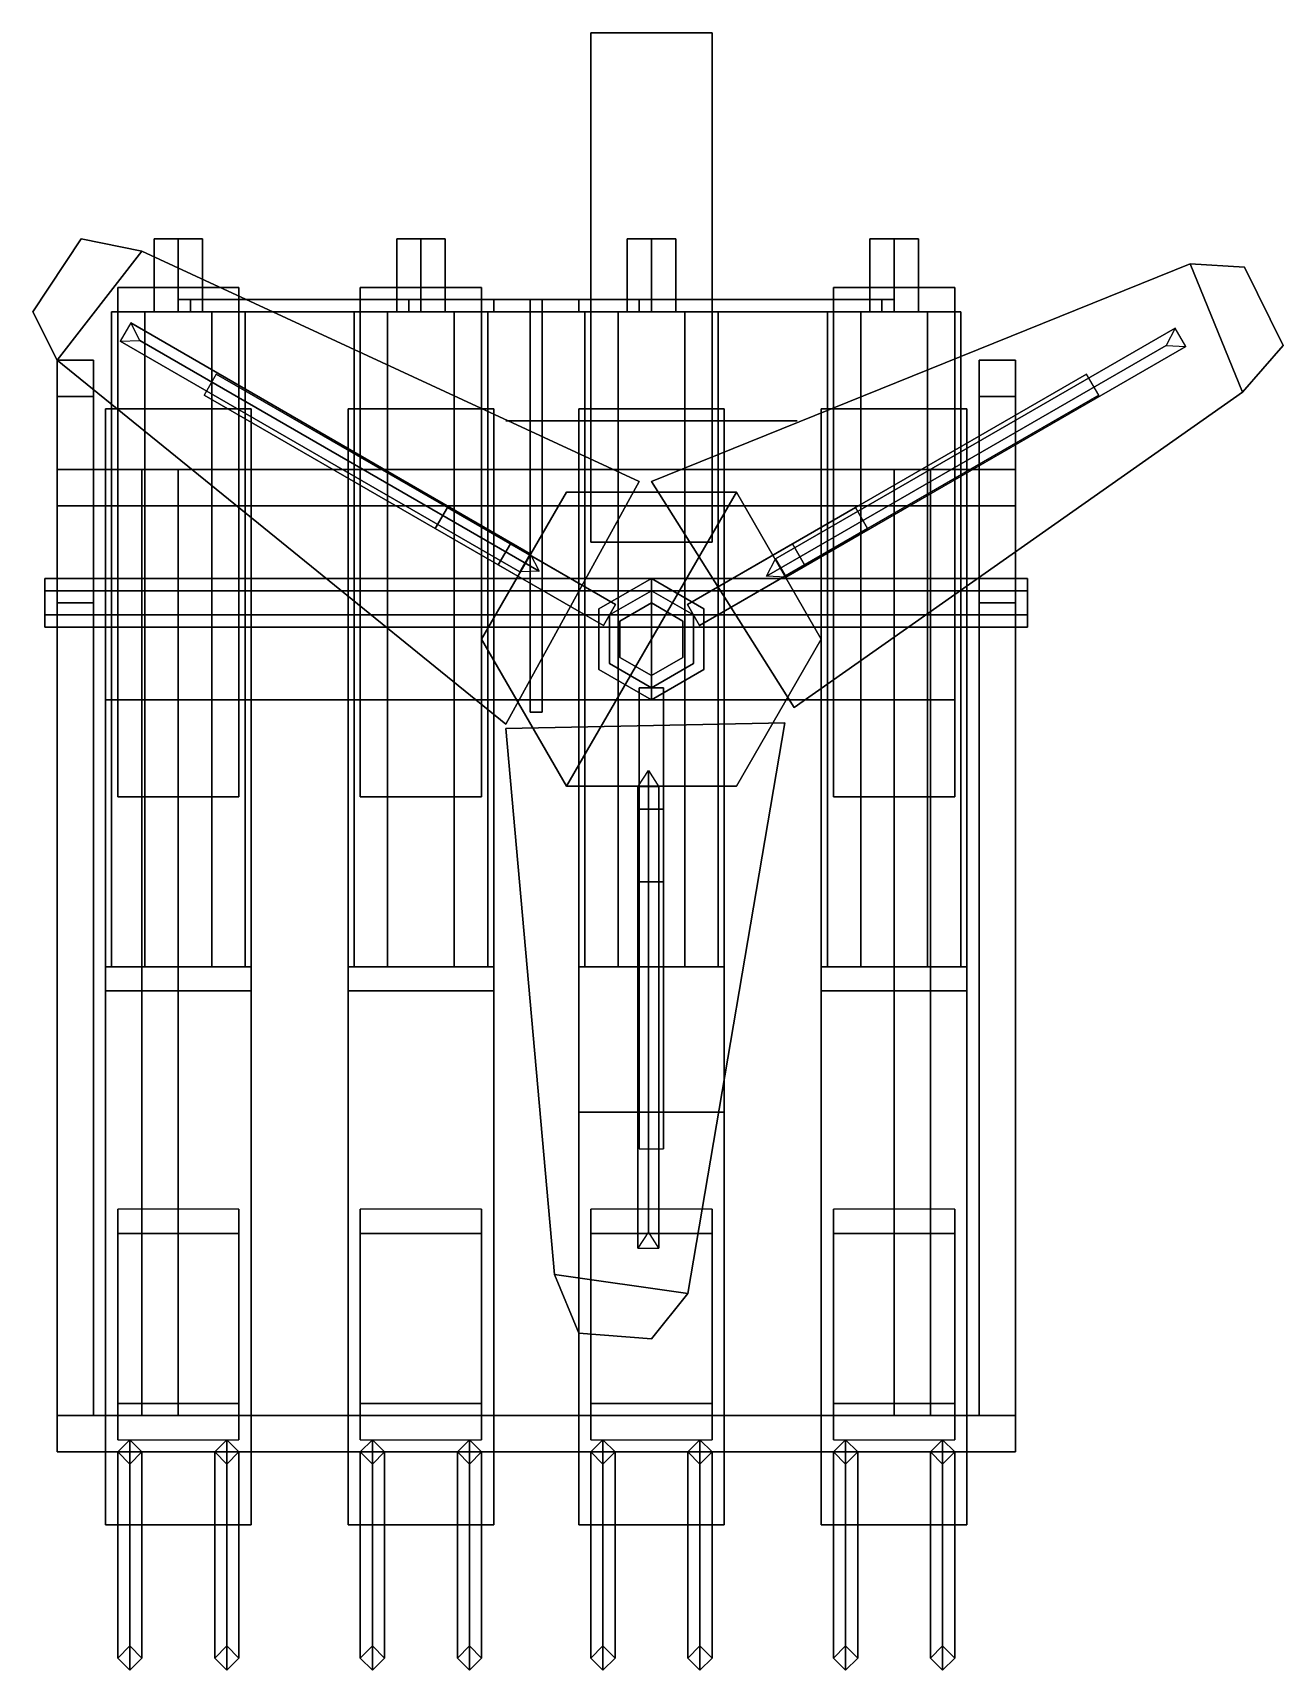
# Model space of a CAD drawing. Header units: millimetres. Extents: x -0.51 to 7, y -0.85 to 1.
# Drawn here: x -0.51 to 0.521, y -0.85 to 0.5 of the extents above.
import ezdxf

# ---------------------------------------------------------------- set-up
doc = ezdxf.new("R2010")
doc.units = ezdxf.units.MM
for name, color, linetype in [('mg', 1, 'Continuous'), ('sleeve', 5, 'Continuous'), ('turret', 2, 'Continuous')]:
    doc.layers.add(name, color=color, linetype=linetype)

msp = doc.modelspace()

# ---------------------------------------------------------------- linework, layer by layer
for points in [[(-0.4900000000000002, 0.23, 0.03000000000000069), (-0.4200000000000004, 0.3199999999999998, 0.03000000000000069), (-0.4700000000000006, 0.3299999999999996, 0.03000000000000069), (-0.5100000000000002, 0.27, 0.03000000000000069)], [(-0.4700000000000006, 0.3299999999999996), (-0.4200000000000004, 0.3199999999999998), (-0.4900000000000002, 0.23), (-0.5100000000000002, 0.27)], [(-0.5100000000000002, 0.27, 0.03000000000000069), (-0.4700000000000006, 0.3299999999999996, 0.03000000000000069), (-0.4700000000000006, 0.3299999999999996), (-0.5100000000000002, 0.27)], [(-0.4700000000000006, 0.3299999999999996, 0.03000000000000069), (-0.4200000000000004, 0.3199999999999998, 0.03000000000000069), (-0.4200000000000004, 0.3199999999999998), (-0.4700000000000006, 0.3299999999999996)], [(-0.4200000000000004, 0.3199999999999998), (-0.01000000000000068, 0.1299999999999999), (-0.1200000000000006, -0.07000000000000028), (-0.4900000000000002, 0.23)], [(-0.1200000000000006, -0.07000000000000028, 0.03000000000000069), (-0.01000000000000068, 0.1299999999999999, 0.03000000000000069), (-0.4200000000000004, 0.3199999999999998, 0.03000000000000069), (-0.4900000000000002, 0.23, 0.03000000000000069)], [(-0.4200000000000004, 0.3199999999999998, 0.03000000000000069), (-0.01000000000000068, 0.1299999999999999, 0.03000000000000069), (-0.01000000000000068, 0.1299999999999999), (-0.4200000000000004, 0.3199999999999998)], [(0, 0.1299999999999999, 0.03000000000000069), (0.1175833024919761, -0.05633974596215552, 0.03000000000000069), (0.4871281292110194, 0.2037306695894636, 0.03000000000000069), (0.4441858428704206, 0.3093524478543741, 0.03000000000000069)], [(0.4871281292110194, 0.2037306695894636), (0.1175833024919761, -0.05633974596215552), (0, 0.1299999999999999), (0.4441858428704206, 0.3093524478543741)], [(0.4441858428704206, 0.3093524478543741), (0, 0.1299999999999999), (0, 0.1299999999999999, 0.03000000000000069), (0.4441858428704206, 0.3093524478543741, 0.03000000000000069)], [(0.4441858428704206, 0.3093524478543741, 0.03000000000000069), (0.4871281292110194, 0.2037306695894636, 0.03000000000000069), (0.5207883832488638, 0.2420319397786859, 0.03000000000000069), (0.4888268590217977, 0.3066729559300629, 0.03000000000000069)], [(0.5207883832488638, 0.2420319397786859), (0.4871281292110194, 0.2037306695894636), (0.4441858428704206, 0.3093524478543741), (0.4888268590217977, 0.3066729559300629)], [(0.4888268590217977, 0.3066729559300629), (0.4441858428704206, 0.3093524478543741), (0.4441858428704206, 0.3093524478543741, 0.03000000000000069), (0.4888268590217977, 0.3066729559300629, 0.03000000000000069)], [(0.4888268590217977, 0.3066729559300629, 0.03000000000000069), (0.5207883832488638, 0.2420319397786859, 0.03000000000000069), (0.5207883832488638, 0.2420319397786859), (0.4888268590217977, 0.3066729559300629)], [(-0.5100000000000002, 0.27), (-0.4900000000000002, 0.23), (-0.4900000000000002, 0.23, 0.03000000000000069), (-0.5100000000000002, 0.27, 0.03000000000000069)], [(-0.429274007453039, 0.2607133345481012, 0.02565111858433777), (-0.4379342614908834, 0.2457133345481011, 0.02565111858433777), (-0.1085359257972827, 0.05553511676478573, 0.8413281269173223), (-0.09987567175943823, 0.07053511676478585, 0.8413281269173223)], [(-0.4218308509636395, 0.2464160261453259, 0.019311844658227), (-0.429274007453039, 0.2607133345481012, 0.02565111858433777), (-0.09987567175943823, 0.07053511676478585, 0.8413281269173223), (-0.0924325152700396, 0.05623780836201098, 0.8349888529912117)], [(-0.4379342614908834, 0.2457133345481011, 0.02565111858433777), (-0.4218308509636395, 0.2464160261453259, 0.019311844658227), (-0.0924325152700396, 0.05623780836201098, 0.8349888529912117), (-0.1085359257972827, 0.05553511676478573, 0.8413281269173223)], [(0.4317611205126819, 0.2564055283646316, 0.02565111858433777), (0.4243179640232828, 0.2421082199618554, 0.019311844658227), (0.09491962832968204, 0.05193000217854093, 0.8349888529912117), (0.1023627848190807, 0.06622731058131626, 0.8413281269173223)], [(0.4404213745505263, 0.241405528364631, 0.02565111858433777), (0.4317611205126819, 0.2564055283646316, 0.02565111858433777), (0.1023627848190807, 0.06622731058131626, 0.8413281269173223), (0.1110230388569255, 0.05122731058131658, 0.8413281269173223)], [(-0.4900000000000002, 0.23), (-0.1200000000000006, -0.07000000000000028), (-0.1200000000000006, -0.07000000000000028, 0.03000000000000069), (-0.4900000000000002, 0.23, 0.03000000000000069)], [(0.4243179640232828, 0.2421082199618554, 0.019311844658227), (0.4404213745505263, 0.241405528364631, 0.02565111858433777), (0.1110230388569255, 0.05122731058131658, 0.8413281269173223), (0.09491962832968204, 0.05193000217854093, 0.8349888529912117)], [(0.5207883832488638, 0.2420319397786859, 0.03000000000000069), (0.4871281292110194, 0.2037306695894636, 0.03000000000000069), (0.4871281292110194, 0.2037306695894636), (0.5207883832488638, 0.2420319397786859)], [(-0.1682050807568873, 0.108660254037845, 0.5), (-0.3587306695894643, 0.2186602540378453, 0.03000000000000003), (-0.3687306695894645, 0.201339745962156, 0.03000000000000003), (-0.1782050807568876, 0.09133974596215566, 0.5)], [(-0.02964101615137738, 0.02866025403784489, 0.5), (-0.02964101615137738, 0.02866025403784489, 0.03000000000000003), (-0.3587306695894643, 0.2186602540378453, 0.03000000000000003), (-0.1682050807568873, 0.108660254037845, 0.5)], [(0.3587306695894648, 0.2186602540378439, 0.03000000000000003), (0.02964101615137782, 0.02866025403784445, 0.03000000000000003), (0.02964101615137782, 0.02866025403784445, 0.5), (0.1682050807568878, 0.1086602540378441, 0.5)], [(0.178205080756888, 0.09133974596215433, 0.5), (0.3687306695894654, 0.2013397459621546, 0.03000000000000003), (0.3587306695894648, 0.2186602540378439, 0.03000000000000003), (0.1682050807568878, 0.1086602540378441, 0.5)], [(0.4871281292110194, 0.2037306695894636, 0.03000000000000069), (0.1175833024919761, -0.05633974596215552, 0.03000000000000069), (0.1175833024919761, -0.05633974596215552), (0.4871281292110194, 0.2037306695894636)], [(-0.3687306695894645, 0.201339745962156, 0.03000000000000003), (-0.03964101615137761, 0.01133974596215559, 0.03000000000000003), (-0.03964101615137761, 0.01133974596215559, 0.5), (-0.1782050807568876, 0.09133974596215566, 0.5)], [(0.03964101615137805, 0.01133974596215515, 0.5), (0.03964101615137805, 0.01133974596215515, 0.03000000000000003), (0.3687306695894654, 0.2013397459621546, 0.03000000000000003), (0.178205080756888, 0.09133974596215433, 0.5)], [(-0.1200000000000006, -0.07000000000000028), (-0.01000000000000068, 0.1299999999999999), (-0.01000000000000068, 0.1299999999999999, 0.03000000000000069), (-0.1200000000000006, -0.07000000000000028, 0.03000000000000069)], [(0, 0.1299999999999999), (0.1175833024919761, -0.05633974596215552), (0.1175833024919761, -0.05633974596215552, 0.03000000000000069), (0, 0.1299999999999999, 0.03000000000000069)], [(-0.1782050807568876, 0.09133974596215566, 0.5), (-0.03964101615137761, 0.01133974596215559, 0.5), (-0.02964101615137738, 0.02866025403784489, 0.5), (-0.1682050807568873, 0.108660254037845, 0.5)], [(-0.140000000000001, 0, 0.05000000000000027), (-0.07000000000000073, 0.121243556529822, 0.05000000000000027), (-0.07000000000000073, 0.121243556529822), (-0.140000000000001, 0)], [(-0.07000000000000028, 0.121243556529822, 0.05000000000000027), (-0.1400000000000006, 0, 0.05000000000000027), (-0.07000000000000028, -0.1212435565298224, 0.05000000000000027), (0.07000000000000028, 0.121243556529822, 0.05000000000000027)], [(-0.07000000000000073, 0.121243556529822, 0.05000000000000027), (0.07000000000000028, 0.121243556529822, 0.05000000000000027), (0.07000000000000028, 0.121243556529822), (-0.07000000000000073, 0.121243556529822)], [(0.07000000000000028, 0.121243556529822, 0.05000000000000027), (-0.07000000000000028, -0.1212435565298224, 0.05000000000000027), (0.07000000000000028, -0.1212435565298224, 0.05000000000000027), (0.1400000000000006, -4.440892098500626e-16, 0.05000000000000027)], [(0.1682050807568878, 0.1086602540378441, 0.5), (0.02964101615137782, 0.02866025403784445, 0.5), (0.03964101615137805, 0.01133974596215515, 0.5), (0.178205080756888, 0.09133974596215433, 0.5)], [(0.07000000000000028, 0.121243556529822, 0.05000000000000027), (0.1400000000000006, -4.440892098500626e-16, 0.05000000000000027), (0.1400000000000006, -4.440892098500626e-16), (0.07000000000000028, 0.121243556529822)], [(-0.1162435565298212, 0.07866025403784471, 0.8700000000000001), (-0.1162435565298212, 0.07866025403784471, 0.8200000000000001), (-0.1262435565298214, 0.06133974596215586, 0.8200000000000001), (-0.1262435565298214, 0.06133974596215586, 0.8700000000000001)], [(-0.1262435565298214, 0.06133974596215586, 0.8700000000000001), (-0.03964101615137761, 0.01133974596215559, 0.8900000000000001), (-0.02964101615137738, 0.02866025403784489, 0.8900000000000001), (-0.1162435565298212, 0.07866025403784471, 0.8700000000000001)], [(-0.1162435565298212, 0.07866025403784471, 0.8200000000000001), (-0.02964101615137738, 0.02866025403784489, 0.8), (-0.03964101615137761, 0.01133974596215559, 0.8), (-0.1262435565298214, 0.06133974596215586, 0.8200000000000001)], [(-0.02964101615137738, 0.02866025403784489, 0.8900000000000001), (-0.02964101615137738, 0.02866025403784489, 0.8), (-0.1162435565298212, 0.07866025403784471, 0.8200000000000001), (-0.1162435565298212, 0.07866025403784471, 0.8700000000000001)], [(0.1162435565298217, 0.07866025403784382, 0.8200000000000001), (0.02964101615137782, 0.028660254037844, 0.8), (0.02964101615137782, 0.028660254037844, 0.8900000000000001), (0.1162435565298217, 0.07866025403784382, 0.8700000000000001)], [(0.1262435565298214, 0.06133974596215497, 0.8200000000000001), (0.03964101615137805, 0.01133974596215515, 0.8), (0.02964101615137782, 0.028660254037844, 0.8), (0.1162435565298217, 0.07866025403784382, 0.8200000000000001)], [(0.1162435565298217, 0.07866025403784382, 0.8700000000000001), (0.02964101615137782, 0.028660254037844, 0.8900000000000001), (0.03964101615137805, 0.01133974596215515, 0.8900000000000001), (0.1262435565298214, 0.06133974596215497, 0.8700000000000001)], [(0.1262435565298214, 0.06133974596215497, 0.8700000000000001), (0.1262435565298214, 0.06133974596215497, 0.8200000000000001), (0.1162435565298217, 0.07866025403784382, 0.8200000000000001), (0.1162435565298217, 0.07866025403784382, 0.8700000000000001)], [(-0.1262435565298214, 0.06133974596215586, 0.8200000000000001), (-0.03964101615137761, 0.01133974596215559, 0.8), (-0.03964101615137761, 0.01133974596215559, 0.8900000000000001), (-0.1262435565298214, 0.06133974596215586, 0.8700000000000001)], [(0.03964101615137805, 0.01133974596215515, 0.8900000000000001), (0.03964101615137805, 0.01133974596215515, 0.8), (0.1262435565298214, 0.06133974596215497, 0.8200000000000001), (0.1262435565298214, 0.06133974596215497, 0.8700000000000001)], [(0, 0.04999999999999982, 0.05000000000000004), (-0.0433012701892217, 0.02499999999999991, 0.05000000000000004), (-0.0433012701892217, 0.02499999999999991, 0.9500000000000002), (0, 0.04999999999999982, 0.9500000000000002)], [(0, -0.05000000000000027, 0.9500000000000002), (0, 0.04999999999999982, 0.9500000000000002), (-0.0433012701892217, 0.02499999999999991, 0.9500000000000002), (-0.0433012701892217, -0.02500000000000036, 0.9500000000000002)], [(0.0433012701892217, 0.02499999999999991, 0.05000000000000004), (0, 0.04999999999999982, 0.05000000000000004), (0, 0.04999999999999982, 0.9500000000000002), (0.0433012701892217, 0.02499999999999991, 0.9500000000000002)], [(0.0433012701892217, -0.02500000000000036, 0.9500000000000002), (0.0433012701892217, 0.02499999999999991, 0.9500000000000002), (0, 0.04999999999999982, 0.9500000000000002), (0, -0.05000000000000027, 0.9500000000000002)], [(0, 0.03999999999999959, 0.95), (-0.03464101615137771, 0.01999999999999957, 0.95), (-0.03464101615137771, 0.01999999999999957, 1.45), (0, 0.03999999999999959, 1.45)], [(0, -0.04000000000000004, 1.45), (0, 0.03999999999999959, 1.45), (-0.03464101615137771, 0.01999999999999957, 1.45), (-0.03464101615137771, -0.02000000000000002, 1.45)], [(0, 0.0299999999999998, 1.45), (-0.02598076211353328, 0.01499999999999968, 1.45), (-0.02598076211353328, 0.01499999999999968, 1.53), (0, 0.0299999999999998, 1.53)], [(0.03464101615137771, 0.01999999999999957, 0.95), (0, 0.03999999999999959, 0.95), (0, 0.03999999999999959, 1.45), (0.03464101615137771, 0.01999999999999957, 1.45)], [(0.03464101615137771, -0.02000000000000002, 1.45), (0.03464101615137771, 0.01999999999999957, 1.45), (0, 0.03999999999999959, 1.45), (0, -0.04000000000000004, 1.45)], [(0.02598076211353328, 0.01499999999999968, 1.45), (0, 0.0299999999999998, 1.45), (0, 0.0299999999999998, 1.53), (0.02598076211353328, 0.01499999999999968, 1.53)], [(-0.0433012701892217, 0.02499999999999991, 0.05000000000000004), (-0.0433012701892217, -0.02500000000000036, 0.05000000000000004), (-0.0433012701892217, -0.02500000000000036, 0.9500000000000002), (-0.0433012701892217, 0.02499999999999991, 0.9500000000000002)], [(-0.03464101615137771, 0.01999999999999957, 0.95), (-0.03464101615137771, -0.02000000000000002, 0.95), (-0.03464101615137771, -0.02000000000000002, 1.45), (-0.03464101615137771, 0.01999999999999957, 1.45)], [(-0.02598076211353328, 0.01499999999999968, 1.45), (-0.02598076211353328, -0.01500000000000013, 1.45), (-0.02598076211353328, -0.01500000000000013, 1.53), (-0.02598076211353328, 0.01499999999999968, 1.53)], [(0.02598076211353328, -0.01500000000000013, 1.45), (0.02598076211353328, 0.01499999999999968, 1.45), (0.02598076211353328, 0.01499999999999968, 1.53), (0.02598076211353328, -0.01500000000000013, 1.53)], [(0.03464101615137771, -0.02000000000000002, 0.95), (0.03464101615137771, 0.01999999999999957, 0.95), (0.03464101615137771, 0.01999999999999957, 1.45), (0.03464101615137771, -0.02000000000000002, 1.45)], [(0.0433012701892217, -0.02500000000000036, 0.05000000000000004), (0.0433012701892217, 0.02499999999999991, 0.05000000000000004), (0.0433012701892217, 0.02499999999999991, 0.9500000000000002), (0.0433012701892217, -0.02500000000000036, 0.9500000000000002)], [(-0.07000000000000028, -0.1212435565298224, 0.05000000000000027), (-0.140000000000001, 0, 0.05000000000000027), (-0.140000000000001, 0), (-0.07000000000000028, -0.1212435565298224)], [(0.1400000000000006, -4.440892098500626e-16, 0.05000000000000027), (0.07000000000000028, -0.1212435565298224, 0.05000000000000027), (0.07000000000000028, -0.1212435565298224), (0.1400000000000006, -4.440892098500626e-16)], [(-0.0433012701892217, -0.02500000000000036, 0.05000000000000004), (0, -0.05000000000000027, 0.05000000000000004), (0, -0.05000000000000027, 0.9500000000000002), (-0.0433012701892217, -0.02500000000000036, 0.9500000000000002)], [(-0.03464101615137771, -0.02000000000000002, 0.95), (0, -0.04000000000000004, 0.95), (0, -0.04000000000000004, 1.45), (-0.03464101615137771, -0.02000000000000002, 1.45)], [(-0.02598076211353328, -0.01500000000000013, 1.45), (0, -0.03000000000000025, 1.45), (0, -0.03000000000000025, 1.53), (-0.02598076211353328, -0.01500000000000013, 1.53)], [(0, -0.03000000000000025, 1.45), (0.02598076211353328, -0.01500000000000013, 1.45), (0.02598076211353328, -0.01500000000000013, 1.53), (0, -0.03000000000000025, 1.53)], [(0, -0.04000000000000004, 0.95), (0.03464101615137771, -0.02000000000000002, 0.95), (0.03464101615137771, -0.02000000000000002, 1.45), (0, -0.04000000000000004, 1.45)], [(0, -0.05000000000000027, 0.05000000000000004), (0.0433012701892217, -0.02500000000000036, 0.05000000000000004), (0.0433012701892217, -0.02500000000000036, 0.9500000000000002), (0, -0.05000000000000027, 0.9500000000000002)], [(-0.01000000000000068, -0.04000000000000004, 0.5), (-0.01000000000000068, -0.04000000000000004, 0.03000000000000003), (-0.01000000000000112, -0.4200000000000004, 0.03000000000000003), (-0.01000000000000112, -0.1999999999999997, 0.5)], [(0.009999999999999343, -0.2000000000000006, 0.5), (0.009999999999999343, -0.04000000000000004, 0.5), (-0.01000000000000068, -0.04000000000000004, 0.5), (-0.01000000000000112, -0.1999999999999997, 0.5)], [(-0.01000000000000068, -0.04000000000000048, 0.8900000000000001), (-0.01000000000000068, -0.04000000000000048, 0.8), (-0.01000000000000068, -0.1400000000000001, 0.8200000000000001), (-0.01000000000000068, -0.1400000000000001, 0.8700000000000001)], [(-0.01000000000000068, -0.1400000000000001, 0.8200000000000001), (-0.01000000000000068, -0.04000000000000048, 0.8), (0.009999999999999343, -0.04000000000000004, 0.8), (0.009999999999999343, -0.1400000000000001, 0.8200000000000001)], [(0.009999999999999343, -0.1400000000000001, 0.8700000000000001), (0.009999999999999343, -0.04000000000000004, 0.8900000000000001), (-0.01000000000000068, -0.04000000000000048, 0.8900000000000001), (-0.01000000000000068, -0.1400000000000001, 0.8700000000000001)], [(0.009999999999999343, -0.4200000000000013, 0.03000000000000003), (0.009999999999999343, -0.04000000000000004, 0.03000000000000003), (0.009999999999999343, -0.04000000000000004, 0.5), (0.009999999999999343, -0.2000000000000006, 0.5)], [(0.009999999999999343, -0.1400000000000001, 0.8200000000000001), (0.009999999999999343, -0.04000000000000004, 0.8), (0.009999999999999343, -0.04000000000000004, 0.8900000000000001), (0.009999999999999343, -0.1400000000000001, 0.8700000000000001)], [(0.1099999999999994, -0.06892304845413344, 0.03000000000000069), (-0.1200000000000006, -0.07366025403784526, 0.03000000000000069), (-0.08000000000000052, -0.5237306695894648, 0.03000000000000069), (0.02999999999999936, -0.5393524478543754, 0.03000000000000069)], [(-0.08000000000000052, -0.5237306695894648), (-0.1200000000000006, -0.07366025403784526), (0.1099999999999994, -0.06892304845413344), (0.02999999999999936, -0.5393524478543754)], [(0.1099999999999994, -0.06892304845413344), (-0.1200000000000006, -0.07366025403784526), (-0.1200000000000006, -0.07366025403784526, 0.03000000000000069), (0.1099999999999994, -0.06892304845413344, 0.03000000000000069)], [(-0.08000000000000052, -0.5237306695894648, 0.03000000000000069), (-0.1200000000000006, -0.07366025403784526, 0.03000000000000069), (-0.1200000000000006, -0.07366025403784526), (-0.08000000000000052, -0.5237306695894648)], [(0.02999999999999936, -0.5393524478543754), (0.1099999999999994, -0.06892304845413344), (0.1099999999999994, -0.06892304845413344, 0.03000000000000069), (0.02999999999999936, -0.5393524478543754, 0.03000000000000069)], [(0.07000000000000028, -0.1212435565298224, 0.05000000000000027), (-0.07000000000000028, -0.1212435565298224, 0.05000000000000027), (-0.07000000000000028, -0.1212435565298224), (0.07000000000000028, -0.1212435565298224)], [(-0.002487113059643331, -0.4885242461071821, 0.019311844658227), (-0.01114736709748776, -0.5021188629127331, 0.02565111858433777), (-0.01114736709748732, -0.1217624273461024, 0.8413281269173223), (-0.002487113059643331, -0.1081678105405532, 0.8349888529912117)], [(0.006173140978201097, -0.5021188629127331, 0.02565111858433777), (-0.002487113059643331, -0.4885242461071821, 0.019311844658227), (-0.002487113059643331, -0.1081678105405532, 0.8349888529912117), (0.006173140978201541, -0.1217624273461024, 0.8413281269173223)], [(-0.01114736709748776, -0.5021188629127331, 0.02565111858433777), (0.006173140978201097, -0.5021188629127331, 0.02565111858433777), (0.006173140978201541, -0.1217624273461024, 0.8413281269173223), (-0.01114736709748732, -0.1217624273461024, 0.8413281269173223)], [(-0.01000000000000068, -0.1400000000000001, 0.8700000000000001), (-0.01000000000000068, -0.1400000000000001, 0.8200000000000001), (0.009999999999999343, -0.1400000000000001, 0.8200000000000001), (0.009999999999999343, -0.1400000000000001, 0.8700000000000001)], [(-0.01000000000000112, -0.1999999999999997, 0.5), (-0.01000000000000112, -0.4200000000000004, 0.03000000000000003), (0.009999999999999343, -0.4200000000000013, 0.03000000000000003), (0.009999999999999343, -0.2000000000000006, 0.5)], [(0.02999999999999936, -0.5393524478543754, 0.03000000000000069), (-0.08000000000000052, -0.5237306695894648, 0.03000000000000069), (-0.0600000000000005, -0.5720319397786864, 0.03000000000000069), (0, -0.5766729559300638, 0.03000000000000069)], [(-0.0600000000000005, -0.5720319397786864), (-0.08000000000000052, -0.5237306695894648), (0.02999999999999936, -0.5393524478543754), (0, -0.5766729559300638)], [(-0.0600000000000005, -0.5720319397786864, 0.03000000000000069), (-0.08000000000000052, -0.5237306695894648, 0.03000000000000069), (-0.08000000000000052, -0.5237306695894648), (-0.0600000000000005, -0.5720319397786864)], [(0, -0.5766729559300638), (0.02999999999999936, -0.5393524478543754), (0.02999999999999936, -0.5393524478543754, 0.03000000000000069), (0, -0.5766729559300638, 0.03000000000000069)], [(0, -0.5766729559300638, 0.03000000000000069), (-0.0600000000000005, -0.5720319397786864, 0.03000000000000069), (-0.0600000000000005, -0.5720319397786864), (0, -0.5766729559300638)]]:
    msp.add_3dface(points)
at = {"layer": 'mg'}
for points in [[(-0.4100000000000006, 0.27, 1.835), (-0.3900000000000001, 0.27, 1.855), (-0.3900000000000001, 0.3300000000000001, 1.855), (-0.4100000000000006, 0.3300000000000001, 1.835)], [(-0.3900000000000001, 0.27, 1.815), (-0.4100000000000006, 0.27, 1.835), (-0.4100000000000006, 0.3300000000000001, 1.835), (-0.3900000000000001, 0.3300000000000001, 1.815)], [(-0.3700000000000006, 0.3300000000000001, 1.835), (-0.3900000000000001, 0.3300000000000001, 1.815), (-0.4100000000000006, 0.3300000000000001, 1.835), (-0.3900000000000001, 0.3300000000000001, 1.855)], [(-0.3900000000000001, 0.27, 1.855), (-0.3700000000000006, 0.27, 1.835), (-0.3700000000000006, 0.3300000000000001, 1.835), (-0.3900000000000001, 0.3300000000000001, 1.855)], [(-0.3700000000000006, 0.27, 1.835), (-0.3900000000000001, 0.27, 1.815), (-0.3900000000000001, 0.3300000000000001, 1.815), (-0.3700000000000006, 0.3300000000000001, 1.835)], [(-0.1900000000000004, 0.27, 1.815), (-0.2100000000000009, 0.27, 1.835), (-0.2100000000000009, 0.3300000000000001, 1.835), (-0.1900000000000004, 0.3300000000000001, 1.815)], [(-0.2100000000000009, 0.27, 1.835), (-0.1900000000000004, 0.27, 1.855), (-0.1900000000000004, 0.3300000000000001, 1.855), (-0.2100000000000009, 0.3300000000000001, 1.835)], [(-0.1700000000000008, 0.3300000000000001, 1.835), (-0.1900000000000004, 0.3300000000000001, 1.815), (-0.2100000000000009, 0.3300000000000001, 1.835), (-0.1900000000000004, 0.3300000000000001, 1.855)], [(-0.1700000000000008, 0.27, 1.835), (-0.1900000000000004, 0.27, 1.815), (-0.1900000000000004, 0.3300000000000001, 1.815), (-0.1700000000000008, 0.3300000000000001, 1.835)], [(-0.1900000000000004, 0.27, 1.855), (-0.1700000000000008, 0.27, 1.835), (-0.1700000000000008, 0.3300000000000001, 1.835), (-0.1900000000000004, 0.3300000000000001, 1.855)], [(0, 0.27, 1.815), (-0.02000000000000046, 0.27, 1.835), (-0.02000000000000046, 0.3300000000000001, 1.835), (0, 0.3300000000000001, 1.815)], [(-0.02000000000000046, 0.27, 1.835), (0, 0.27, 1.855), (0, 0.3300000000000001, 1.855), (-0.02000000000000046, 0.3300000000000001, 1.835)], [(0.01999999999999957, 0.3300000000000001, 1.835), (0, 0.3300000000000001, 1.815), (-0.02000000000000046, 0.3300000000000001, 1.835), (0, 0.3300000000000001, 1.855)], [(0.01999999999999957, 0.27, 1.835), (0, 0.27, 1.815), (0, 0.3300000000000001, 1.815), (0.01999999999999957, 0.3300000000000001, 1.835)], [(0, 0.27, 1.855), (0.01999999999999957, 0.27, 1.835), (0.01999999999999957, 0.3300000000000001, 1.835), (0, 0.3300000000000001, 1.855)], [(0.2199999999999993, 0.3300000000000001, 1.835), (0.1999999999999997, 0.3300000000000001, 1.815), (0.1799999999999993, 0.3300000000000001, 1.835), (0.1999999999999997, 0.3300000000000001, 1.855)], [(0.1799999999999993, 0.27, 1.835), (0.1999999999999997, 0.27, 1.855), (0.1999999999999997, 0.3300000000000001, 1.855), (0.1799999999999993, 0.3300000000000001, 1.835)], [(0.1999999999999997, 0.27, 1.815), (0.1799999999999993, 0.27, 1.835), (0.1799999999999993, 0.3300000000000001, 1.835), (0.1999999999999997, 0.3300000000000001, 1.815)], [(0.1999999999999997, 0.27, 1.855), (0.2199999999999993, 0.27, 1.835), (0.2199999999999993, 0.3300000000000001, 1.835), (0.1999999999999997, 0.3300000000000001, 1.855)], [(0.2199999999999993, 0.27, 1.835), (0.1999999999999997, 0.27, 1.815), (0.1999999999999997, 0.3300000000000001, 1.815), (0.2199999999999993, 0.3300000000000001, 1.835)], [(-0.4449999999999998, -0.27, 1.86), (-0.4175, -0.27, 1.907631397208145), (-0.4175, 0.27, 1.907631397208145), (-0.4450000000000003, 0.27, 1.86)], [(-0.4175, -0.27, 1.812368602791856), (-0.4449999999999998, -0.27, 1.86), (-0.4450000000000003, 0.27, 1.86), (-0.4175, 0.27, 1.812368602791856)], [(-0.3625000000000003, 0.27, 1.907631397208145), (-0.4175, 0.27, 1.812368602791856), (-0.4450000000000003, 0.27, 1.86), (-0.4175, 0.27, 1.907631397208145)], [(-0.4175, -0.27, 1.907631397208145), (-0.3625000000000003, -0.27, 1.907631397208145), (-0.3625000000000003, 0.27, 1.907631397208145), (-0.4175, 0.27, 1.907631397208145)], [(-0.3625000000000003, -0.27, 1.812368602791856), (-0.4175, -0.27, 1.812368602791856), (-0.4175, 0.27, 1.812368602791856), (-0.3625000000000003, 0.27, 1.812368602791856)], [(-0.3350000000000004, 0.27, 1.86), (-0.3625000000000003, 0.27, 1.812368602791856), (-0.4175, 0.27, 1.812368602791856), (-0.3625000000000003, 0.27, 1.907631397208145)], [(-0.3625000000000003, -0.27, 1.907631397208145), (-0.3350000000000004, -0.27, 1.86), (-0.3350000000000004, 0.27, 1.86), (-0.3625000000000003, 0.27, 1.907631397208145)], [(-0.3350000000000004, -0.27, 1.86), (-0.3625000000000003, -0.27, 1.812368602791856), (-0.3625000000000003, 0.27, 1.812368602791856), (-0.3350000000000004, 0.27, 1.86)], [(-0.2450000000000001, -0.27, 1.86), (-0.2175000000000002, -0.27, 1.907631397208145), (-0.2175000000000002, 0.27, 1.907631397208145), (-0.2450000000000006, 0.27, 1.86)], [(-0.1625000000000005, 0.27, 1.907631397208145), (-0.2175000000000002, 0.27, 1.812368602791856), (-0.2450000000000006, 0.27, 1.86), (-0.2175000000000002, 0.27, 1.907631397208145)], [(-0.2175000000000002, -0.27, 1.812368602791856), (-0.2450000000000001, -0.27, 1.86), (-0.2450000000000006, 0.27, 1.86), (-0.2175000000000002, 0.27, 1.812368602791856)], [(-0.1350000000000007, 0.27, 1.86), (-0.1625000000000005, 0.27, 1.812368602791856), (-0.2175000000000002, 0.27, 1.812368602791856), (-0.1625000000000005, 0.27, 1.907631397208145)], [(-0.1625000000000005, -0.27, 1.812368602791856), (-0.2175000000000002, -0.27, 1.812368602791856), (-0.2175000000000002, 0.27, 1.812368602791856), (-0.1625000000000005, 0.27, 1.812368602791856)], [(-0.2175000000000002, -0.27, 1.907631397208145), (-0.1625000000000005, -0.27, 1.907631397208145), (-0.1625000000000005, 0.27, 1.907631397208145), (-0.2175000000000002, 0.27, 1.907631397208145)], [(-0.1625000000000005, -0.27, 1.907631397208145), (-0.1350000000000007, -0.27, 1.86), (-0.1350000000000007, 0.27, 1.86), (-0.1625000000000005, 0.27, 1.907631397208145)], [(-0.1350000000000007, -0.27, 1.86), (-0.1625000000000005, -0.27, 1.812368602791856), (-0.1625000000000005, 0.27, 1.812368602791856), (-0.1350000000000007, 0.27, 1.86)], [(-0.05499999999999972, -0.27, 1.86), (-0.02749999999999986, -0.27, 1.907631397208145), (-0.02749999999999986, 0.27, 1.907631397208145), (-0.05500000000000016, 0.27, 1.86)], [(0.02749999999999986, 0.27, 1.907631397208145), (-0.02749999999999986, 0.27, 1.812368602791856), (-0.05500000000000016, 0.27, 1.86), (-0.02749999999999986, 0.27, 1.907631397208145)], [(-0.02749999999999986, -0.27, 1.812368602791856), (-0.05499999999999972, -0.27, 1.86), (-0.05500000000000016, 0.27, 1.86), (-0.02749999999999986, 0.27, 1.812368602791856)], [(0.05499999999999972, 0.27, 1.86), (0.02749999999999986, 0.27, 1.812368602791856), (-0.02749999999999986, 0.27, 1.812368602791856), (0.02749999999999986, 0.27, 1.907631397208145)], [(0.02749999999999986, -0.27, 1.812368602791856), (-0.02749999999999986, -0.27, 1.812368602791856), (-0.02749999999999986, 0.27, 1.812368602791856), (0.02749999999999986, 0.27, 1.812368602791856)], [(-0.02749999999999986, -0.27, 1.907631397208145), (0.02749999999999986, -0.27, 1.907631397208145), (0.02749999999999986, 0.27, 1.907631397208145), (-0.02749999999999986, 0.27, 1.907631397208145)], [(0.02749999999999986, -0.27, 1.907631397208145), (0.05499999999999972, -0.27, 1.86), (0.05499999999999972, 0.27, 1.86), (0.02749999999999986, 0.27, 1.907631397208145)], [(0.05499999999999972, -0.27, 1.86), (0.02749999999999986, -0.27, 1.812368602791856), (0.02749999999999986, 0.27, 1.812368602791856), (0.05499999999999972, 0.27, 1.86)], [(0.2274999999999996, 0.27, 1.907631397208145), (0.1724999999999999, 0.27, 1.812368602791856), (0.1449999999999996, 0.27, 1.86), (0.1724999999999999, 0.27, 1.907631397208145)], [(0.145, -0.27, 1.86), (0.1724999999999999, -0.27, 1.907631397208145), (0.1724999999999999, 0.27, 1.907631397208145), (0.1449999999999996, 0.27, 1.86)], [(0.1724999999999999, -0.27, 1.812368602791856), (0.145, -0.27, 1.86), (0.1449999999999996, 0.27, 1.86), (0.1724999999999999, 0.27, 1.812368602791856)], [(0.2549999999999994, 0.27, 1.86), (0.2274999999999996, 0.27, 1.812368602791856), (0.1724999999999999, 0.27, 1.812368602791856), (0.2274999999999996, 0.27, 1.907631397208145)], [(0.2274999999999996, -0.27, 1.812368602791856), (0.1724999999999999, -0.27, 1.812368602791856), (0.1724999999999999, 0.27, 1.812368602791856), (0.2274999999999996, 0.27, 1.812368602791856)], [(0.1724999999999999, -0.27, 1.907631397208145), (0.2274999999999996, -0.27, 1.907631397208145), (0.2274999999999996, 0.27, 1.907631397208145), (0.1724999999999999, 0.27, 1.907631397208145)], [(0.2274999999999996, -0.27, 1.907631397208145), (0.2549999999999994, -0.27, 1.86), (0.2549999999999994, 0.27, 1.86), (0.2274999999999996, 0.27, 1.907631397208145)], [(0.2549999999999994, -0.27, 1.86), (0.2274999999999996, -0.27, 1.812368602791856), (0.2274999999999996, 0.27, 1.812368602791856), (0.2549999999999994, 0.27, 1.86)], [(-0.4500000000000002, -0.27, 1.910000000000001), (-0.4500000000000002, -0.73, 1.910000000000001), (-0.3300000000000001, -0.73, 1.910000000000001), (-0.3300000000000005, -0.27, 1.910000000000001)], [(-0.4500000000000002, -0.27, 1.76), (-0.4500000000000002, -0.73, 1.76), (-0.4500000000000002, -0.73, 1.910000000000001), (-0.4500000000000002, -0.27, 1.910000000000001)], [(-0.3300000000000005, -0.27, 1.910000000000001), (-0.3300000000000005, -0.27, 1.76), (-0.4500000000000002, -0.27, 1.76), (-0.4500000000000002, -0.27, 1.910000000000001)], [(-0.3300000000000005, -0.27, 1.76), (-0.3300000000000001, -0.73, 1.76), (-0.4500000000000002, -0.73, 1.76), (-0.4500000000000002, -0.27, 1.76)], [(-0.3300000000000001, -0.73, 1.910000000000001), (-0.3300000000000001, -0.73, 1.76), (-0.3300000000000005, -0.27, 1.76), (-0.3300000000000005, -0.27, 1.910000000000001)], [(-0.2500000000000004, -0.27, 1.76), (-0.2500000000000004, -0.73, 1.76), (-0.2500000000000004, -0.73, 1.910000000000001), (-0.2500000000000004, -0.27, 1.910000000000001)], [(-0.1300000000000008, -0.27, 1.910000000000001), (-0.1300000000000008, -0.27, 1.76), (-0.2500000000000004, -0.27, 1.76), (-0.2500000000000004, -0.27, 1.910000000000001)], [(-0.1300000000000008, -0.27, 1.76), (-0.1300000000000003, -0.73, 1.76), (-0.2500000000000004, -0.73, 1.76), (-0.2500000000000004, -0.27, 1.76)], [(-0.2500000000000004, -0.27, 1.910000000000001), (-0.2500000000000004, -0.73, 1.910000000000001), (-0.1300000000000003, -0.73, 1.910000000000001), (-0.1300000000000008, -0.27, 1.910000000000001)], [(-0.1300000000000003, -0.73, 1.910000000000001), (-0.1300000000000003, -0.73, 1.76), (-0.1300000000000008, -0.27, 1.76), (-0.1300000000000008, -0.27, 1.910000000000001)], [(-0.06000000000000005, -0.27, 1.76), (-0.06000000000000005, -0.73, 1.76), (-0.06000000000000005, -0.73, 1.910000000000001), (-0.06000000000000005, -0.27, 1.910000000000001)], [(0.05999999999999961, -0.27, 1.910000000000001), (0.05999999999999961, -0.27, 1.76), (-0.06000000000000005, -0.27, 1.76), (-0.06000000000000005, -0.27, 1.910000000000001)], [(0.05999999999999961, -0.27, 1.76), (0.06000000000000005, -0.73, 1.76), (-0.06000000000000005, -0.73, 1.76), (-0.06000000000000005, -0.27, 1.76)], [(-0.06000000000000005, -0.27, 1.910000000000001), (-0.06000000000000005, -0.73, 1.910000000000001), (0.06000000000000005, -0.73, 1.910000000000001), (0.05999999999999961, -0.27, 1.910000000000001)], [(0.06000000000000005, -0.73, 1.910000000000001), (0.06000000000000005, -0.73, 1.76), (0.05999999999999961, -0.27, 1.76), (0.05999999999999961, -0.27, 1.910000000000001)], [(0.2599999999999993, -0.27, 1.910000000000001), (0.2599999999999993, -0.27, 1.76), (0.1399999999999997, -0.27, 1.76), (0.1399999999999997, -0.27, 1.910000000000001)], [(0.1399999999999997, -0.27, 1.76), (0.1399999999999997, -0.73, 1.76), (0.1399999999999997, -0.73, 1.910000000000001), (0.1399999999999997, -0.27, 1.910000000000001)], [(0.2599999999999993, -0.27, 1.76), (0.2599999999999998, -0.73, 1.76), (0.1399999999999997, -0.73, 1.76), (0.1399999999999997, -0.27, 1.76)], [(0.1399999999999997, -0.27, 1.910000000000001), (0.1399999999999997, -0.73, 1.910000000000001), (0.2599999999999998, -0.73, 1.910000000000001), (0.2599999999999993, -0.27, 1.910000000000001)], [(0.2599999999999998, -0.73, 1.910000000000001), (0.2599999999999998, -0.73, 1.76), (0.2599999999999993, -0.27, 1.76), (0.2599999999999993, -0.27, 1.910000000000001)], [(-0.4399999999999999, -0.4700000000000002, 1.910000000000001), (-0.4399999999999999, -0.6600000000000006, 1.910000000000001), (-0.4399999999999999, -0.6299999999999994, 1.930000000000001), (-0.4399999999999999, -0.4900000000000007, 1.930000000000001)], [(-0.3400000000000003, -0.4900000000000007, 1.930000000000001), (-0.3400000000000003, -0.4700000000000002, 1.910000000000001), (-0.4399999999999999, -0.4700000000000002, 1.910000000000001), (-0.4399999999999999, -0.4900000000000007, 1.930000000000001)], [(-0.3400000000000003, -0.6299999999999994, 1.930000000000001), (-0.3400000000000003, -0.6600000000000006, 1.910000000000001), (-0.3400000000000003, -0.4700000000000002, 1.910000000000001), (-0.3400000000000003, -0.4900000000000007, 1.930000000000001)], [(-0.2400000000000002, -0.4700000000000002, 1.910000000000001), (-0.2400000000000002, -0.6600000000000006, 1.910000000000001), (-0.2400000000000002, -0.6299999999999994, 1.930000000000001), (-0.2400000000000002, -0.4900000000000007, 1.930000000000001)], [(-0.1400000000000006, -0.4900000000000007, 1.930000000000001), (-0.1400000000000006, -0.4700000000000002, 1.910000000000001), (-0.2400000000000002, -0.4700000000000002, 1.910000000000001), (-0.2400000000000002, -0.4900000000000007, 1.930000000000001)], [(-0.1400000000000006, -0.6299999999999994, 1.930000000000001), (-0.1400000000000006, -0.6600000000000006, 1.910000000000001), (-0.1400000000000006, -0.4700000000000002, 1.910000000000001), (-0.1400000000000006, -0.4900000000000007, 1.930000000000001)], [(-0.04999999999999982, -0.4700000000000002, 1.910000000000001), (-0.04999999999999982, -0.6600000000000006, 1.910000000000001), (-0.04999999999999982, -0.6299999999999994, 1.930000000000001), (-0.04999999999999982, -0.4900000000000007, 1.930000000000001)], [(0.04999999999999982, -0.4900000000000007, 1.930000000000001), (0.04999999999999982, -0.4700000000000002, 1.910000000000001), (-0.04999999999999982, -0.4700000000000002, 1.910000000000001), (-0.04999999999999982, -0.4900000000000007, 1.930000000000001)], [(0.04999999999999982, -0.6299999999999994, 1.930000000000001), (0.04999999999999982, -0.6600000000000006, 1.910000000000001), (0.04999999999999982, -0.4700000000000002, 1.910000000000001), (0.04999999999999982, -0.4900000000000007, 1.930000000000001)], [(0.2499999999999996, -0.4900000000000007, 1.930000000000001), (0.2499999999999996, -0.4700000000000002, 1.910000000000001), (0.1499999999999999, -0.4700000000000002, 1.910000000000001), (0.1499999999999999, -0.4900000000000007, 1.930000000000001)], [(0.1499999999999999, -0.4700000000000002, 1.910000000000001), (0.1499999999999999, -0.6600000000000006, 1.910000000000001), (0.1499999999999999, -0.6299999999999994, 1.930000000000001), (0.1499999999999999, -0.4900000000000007, 1.930000000000001)], [(0.2499999999999996, -0.6299999999999994, 1.930000000000001), (0.2499999999999996, -0.6600000000000006, 1.910000000000001), (0.2499999999999996, -0.4700000000000002, 1.910000000000001), (0.2499999999999996, -0.4900000000000007, 1.930000000000001)], [(-0.4399999999999999, -0.4900000000000007, 1.930000000000001), (-0.4399999999999999, -0.6299999999999994, 1.930000000000001), (-0.3400000000000003, -0.6299999999999994, 1.930000000000001), (-0.3400000000000003, -0.4900000000000007, 1.930000000000001)], [(-0.2400000000000002, -0.4900000000000007, 1.930000000000001), (-0.2400000000000002, -0.6299999999999994, 1.930000000000001), (-0.1400000000000006, -0.6299999999999994, 1.930000000000001), (-0.1400000000000006, -0.4900000000000007, 1.930000000000001)], [(-0.04999999999999982, -0.4900000000000007, 1.930000000000001), (-0.04999999999999982, -0.6299999999999994, 1.930000000000001), (0.04999999999999982, -0.6299999999999994, 1.930000000000001), (0.04999999999999982, -0.4900000000000007, 1.930000000000001)], [(0.1499999999999999, -0.4900000000000007, 1.930000000000001), (0.1499999999999999, -0.6299999999999994, 1.930000000000001), (0.2499999999999996, -0.6299999999999994, 1.930000000000001), (0.2499999999999996, -0.4900000000000007, 1.930000000000001)], [(-0.4399999999999999, -0.6299999999999994, 1.930000000000001), (-0.4399999999999999, -0.6600000000000006, 1.910000000000001), (-0.3400000000000003, -0.6600000000000006, 1.910000000000001), (-0.3400000000000003, -0.6299999999999994, 1.930000000000001)], [(-0.2400000000000002, -0.6299999999999994, 1.930000000000001), (-0.2400000000000002, -0.6600000000000006, 1.910000000000001), (-0.1400000000000006, -0.6600000000000006, 1.910000000000001), (-0.1400000000000006, -0.6299999999999994, 1.930000000000001)], [(-0.04999999999999982, -0.6299999999999994, 1.930000000000001), (-0.04999999999999982, -0.6600000000000006, 1.910000000000001), (0.04999999999999982, -0.6600000000000006, 1.910000000000001), (0.04999999999999982, -0.6299999999999994, 1.930000000000001)], [(0.1499999999999999, -0.6299999999999994, 1.930000000000001), (0.1499999999999999, -0.6600000000000006, 1.910000000000001), (0.2499999999999996, -0.6600000000000006, 1.910000000000001), (0.2499999999999996, -0.6299999999999994, 1.930000000000001)], [(-0.42, -0.67, 1.92), (-0.43, -0.6600000000000005, 1.910000000000001), (-0.4400000000000001, -0.6699999999999999, 1.92), (-0.43, -0.6799999999999999, 1.93)], [(-0.4400000000000001, -0.67, 1.92), (-0.43, -0.66, 1.91), (-0.43, -0.8300000000000001, 1.91), (-0.4400000000000001, -0.8400000000000001, 1.92)], [(-0.43, -0.66, 1.91), (-0.42, -0.67, 1.92), (-0.42, -0.8400000000000001, 1.92), (-0.43, -0.8300000000000001, 1.91)], [(-0.34, -0.67, 1.92), (-0.35, -0.6600000000000005, 1.910000000000001), (-0.36, -0.6699999999999999, 1.92), (-0.35, -0.6799999999999999, 1.93)], [(-0.36, -0.67, 1.92), (-0.35, -0.66, 1.91), (-0.35, -0.8300000000000001, 1.91), (-0.36, -0.8400000000000001, 1.92)], [(-0.35, -0.66, 1.91), (-0.34, -0.67, 1.92), (-0.34, -0.8400000000000001, 1.92), (-0.35, -0.8300000000000001, 1.91)], [(-0.24, -0.67, 1.92), (-0.23, -0.66, 1.91), (-0.23, -0.8300000000000001, 1.91), (-0.24, -0.8400000000000001, 1.92)], [(-0.22, -0.67, 1.92), (-0.23, -0.6600000000000005, 1.910000000000001), (-0.24, -0.6699999999999999, 1.92), (-0.23, -0.6799999999999999, 1.93)], [(-0.23, -0.66, 1.91), (-0.22, -0.67, 1.92), (-0.22, -0.8400000000000001, 1.92), (-0.23, -0.8300000000000001, 1.91)], [(-0.16, -0.67, 1.92), (-0.15, -0.66, 1.91), (-0.15, -0.8300000000000001, 1.91), (-0.16, -0.8400000000000001, 1.92)], [(-0.14, -0.67, 1.92), (-0.15, -0.6600000000000005, 1.910000000000001), (-0.16, -0.6699999999999999, 1.92), (-0.15, -0.6799999999999999, 1.93)], [(-0.15, -0.66, 1.91), (-0.14, -0.67, 1.92), (-0.14, -0.8400000000000001, 1.92), (-0.15, -0.8300000000000001, 1.91)], [(-0.03000000000000001, -0.67, 1.92), (-0.04000000000000002, -0.6600000000000005, 1.910000000000001), (-0.05000000000000001, -0.6699999999999999, 1.92), (-0.04000000000000001, -0.6799999999999999, 1.93)], [(-0.05000000000000001, -0.67, 1.92), (-0.04000000000000001, -0.66, 1.91), (-0.04000000000000001, -0.8300000000000001, 1.91), (-0.05000000000000001, -0.8400000000000001, 1.92)], [(-0.04000000000000001, -0.66, 1.91), (-0.03000000000000001, -0.67, 1.92), (-0.03000000000000001, -0.8400000000000001, 1.92), (-0.04000000000000001, -0.8300000000000001, 1.91)], [(0.02999999999999999, -0.67, 1.92), (0.03999999999999999, -0.66, 1.91), (0.03999999999999999, -0.8300000000000001, 1.91), (0.02999999999999999, -0.8400000000000001, 1.92)], [(0.04999999999999999, -0.67, 1.92), (0.03999999999999998, -0.6600000000000005, 1.910000000000001), (0.02999999999999999, -0.6699999999999999, 1.92), (0.03999999999999999, -0.6799999999999999, 1.93)], [(0.03999999999999999, -0.66, 1.91), (0.04999999999999999, -0.67, 1.92), (0.04999999999999999, -0.8400000000000001, 1.92), (0.03999999999999999, -0.8300000000000001, 1.91)], [(0.17, -0.67, 1.92), (0.16, -0.6600000000000005, 1.910000000000001), (0.15, -0.6699999999999999, 1.92), (0.16, -0.6799999999999999, 1.93)], [(0.15, -0.67, 1.92), (0.16, -0.66, 1.91), (0.16, -0.8300000000000001, 1.91), (0.15, -0.8400000000000001, 1.92)], [(0.16, -0.66, 1.91), (0.17, -0.67, 1.92), (0.17, -0.8400000000000001, 1.92), (0.16, -0.8300000000000001, 1.91)], [(0.23, -0.67, 1.92), (0.24, -0.66, 1.91), (0.24, -0.8300000000000001, 1.91), (0.23, -0.8400000000000001, 1.92)], [(0.25, -0.67, 1.92), (0.24, -0.6600000000000005, 1.910000000000001), (0.23, -0.6699999999999999, 1.92), (0.24, -0.6799999999999999, 1.93)], [(0.24, -0.66, 1.91), (0.25, -0.67, 1.92), (0.25, -0.8400000000000001, 1.92), (0.24, -0.8300000000000001, 1.91)], [(-0.43, -0.68, 1.93), (-0.4400000000000001, -0.67, 1.92), (-0.4400000000000001, -0.8400000000000001, 1.92), (-0.43, -0.8500000000000001, 1.93)], [(-0.42, -0.67, 1.92), (-0.43, -0.68, 1.93), (-0.43, -0.8500000000000001, 1.93), (-0.42, -0.8400000000000001, 1.92)], [(-0.35, -0.68, 1.93), (-0.36, -0.67, 1.92), (-0.36, -0.8400000000000001, 1.92), (-0.35, -0.8500000000000001, 1.93)], [(-0.34, -0.67, 1.92), (-0.35, -0.68, 1.93), (-0.35, -0.8500000000000001, 1.93), (-0.34, -0.8400000000000001, 1.92)], [(-0.23, -0.68, 1.93), (-0.24, -0.67, 1.92), (-0.24, -0.8400000000000001, 1.92), (-0.23, -0.8500000000000001, 1.93)], [(-0.22, -0.67, 1.92), (-0.23, -0.68, 1.93), (-0.23, -0.8500000000000001, 1.93), (-0.22, -0.8400000000000001, 1.92)], [(-0.15, -0.68, 1.93), (-0.16, -0.67, 1.92), (-0.16, -0.8400000000000001, 1.92), (-0.15, -0.8500000000000001, 1.93)], [(-0.14, -0.67, 1.92), (-0.15, -0.68, 1.93), (-0.15, -0.8500000000000001, 1.93), (-0.14, -0.8400000000000001, 1.92)], [(-0.04000000000000001, -0.68, 1.93), (-0.05000000000000001, -0.67, 1.92), (-0.05000000000000001, -0.8400000000000001, 1.92), (-0.04000000000000001, -0.8500000000000001, 1.93)], [(-0.03000000000000001, -0.67, 1.92), (-0.04000000000000001, -0.68, 1.93), (-0.04000000000000001, -0.8500000000000001, 1.93), (-0.03000000000000001, -0.8400000000000001, 1.92)], [(0.03999999999999999, -0.68, 1.93), (0.02999999999999999, -0.67, 1.92), (0.02999999999999999, -0.8400000000000001, 1.92), (0.03999999999999999, -0.8500000000000001, 1.93)], [(0.04999999999999999, -0.67, 1.92), (0.03999999999999999, -0.68, 1.93), (0.03999999999999999, -0.8500000000000001, 1.93), (0.04999999999999999, -0.8400000000000001, 1.92)], [(0.16, -0.68, 1.93), (0.15, -0.67, 1.92), (0.15, -0.8400000000000001, 1.92), (0.16, -0.8500000000000001, 1.93)], [(0.17, -0.67, 1.92), (0.16, -0.68, 1.93), (0.16, -0.8500000000000001, 1.93), (0.17, -0.8400000000000001, 1.92)], [(0.24, -0.68, 1.93), (0.23, -0.67, 1.92), (0.23, -0.8400000000000001, 1.92), (0.24, -0.8500000000000001, 1.93)], [(0.25, -0.67, 1.92), (0.24, -0.68, 1.93), (0.24, -0.8500000000000001, 1.93), (0.25, -0.8400000000000001, 1.92)], [(-0.4500000000000002, -0.73, 1.910000000000001), (-0.4500000000000002, -0.73, 1.76), (-0.3300000000000001, -0.73, 1.76), (-0.3300000000000001, -0.73, 1.910000000000001)], [(-0.2500000000000004, -0.73, 1.910000000000001), (-0.2500000000000004, -0.73, 1.76), (-0.1300000000000003, -0.73, 1.76), (-0.1300000000000003, -0.73, 1.910000000000001)], [(-0.06000000000000005, -0.73, 1.910000000000001), (-0.06000000000000005, -0.73, 1.76), (0.06000000000000005, -0.73, 1.76), (0.06000000000000005, -0.73, 1.910000000000001)], [(0.1399999999999997, -0.73, 1.910000000000001), (0.1399999999999997, -0.73, 1.76), (0.2599999999999998, -0.73, 1.76), (0.2599999999999998, -0.73, 1.910000000000001)], [(-0.4400000000000001, -0.8400000000000002, 1.92), (-0.43, -0.8300000000000002, 1.91), (-0.43, -0.8300000000000002, 1.75), (-0.4400000000000001, -0.8400000000000002, 1.75)], [(-0.43, -0.8500000000000002, 1.75), (-0.4400000000000001, -0.8400000000000002, 1.75), (-0.43, -0.8300000000000002, 1.75), (-0.42, -0.8400000000000002, 1.75)], [(-0.43, -0.8300000000000002, 1.91), (-0.42, -0.8400000000000002, 1.92), (-0.42, -0.8400000000000002, 1.75), (-0.43, -0.8300000000000002, 1.75)], [(-0.36, -0.8400000000000002, 1.92), (-0.35, -0.8300000000000002, 1.91), (-0.35, -0.8300000000000002, 1.75), (-0.36, -0.8400000000000002, 1.75)], [(-0.35, -0.8500000000000002, 1.75), (-0.36, -0.8400000000000002, 1.75), (-0.35, -0.8300000000000002, 1.75), (-0.34, -0.8400000000000002, 1.75)], [(-0.35, -0.8300000000000002, 1.91), (-0.34, -0.8400000000000002, 1.92), (-0.34, -0.8400000000000002, 1.75), (-0.35, -0.8300000000000002, 1.75)], [(-0.24, -0.8400000000000002, 1.92), (-0.23, -0.8300000000000002, 1.91), (-0.23, -0.8300000000000002, 1.75), (-0.24, -0.8400000000000002, 1.75)], [(-0.23, -0.8500000000000002, 1.75), (-0.24, -0.8400000000000002, 1.75), (-0.23, -0.8300000000000002, 1.75), (-0.22, -0.8400000000000002, 1.75)], [(-0.23, -0.8300000000000002, 1.91), (-0.22, -0.8400000000000002, 1.92), (-0.22, -0.8400000000000002, 1.75), (-0.23, -0.8300000000000002, 1.75)], [(-0.16, -0.8400000000000002, 1.92), (-0.15, -0.8300000000000002, 1.91), (-0.15, -0.8300000000000002, 1.75), (-0.16, -0.8400000000000002, 1.75)], [(-0.15, -0.8500000000000002, 1.75), (-0.16, -0.8400000000000002, 1.75), (-0.15, -0.8300000000000002, 1.75), (-0.14, -0.8400000000000002, 1.75)], [(-0.15, -0.8300000000000002, 1.91), (-0.14, -0.8400000000000002, 1.92), (-0.14, -0.8400000000000002, 1.75), (-0.15, -0.8300000000000002, 1.75)], [(-0.05000000000000001, -0.8400000000000002, 1.92), (-0.04000000000000001, -0.8300000000000002, 1.91), (-0.04000000000000001, -0.8300000000000002, 1.75), (-0.05000000000000001, -0.8400000000000002, 1.75)], [(-0.04000000000000001, -0.8500000000000002, 1.75), (-0.05000000000000001, -0.8400000000000002, 1.75), (-0.04000000000000001, -0.8300000000000002, 1.75), (-0.03000000000000001, -0.8400000000000002, 1.75)], [(-0.04000000000000001, -0.8300000000000002, 1.91), (-0.03000000000000001, -0.8400000000000002, 1.92), (-0.03000000000000001, -0.8400000000000002, 1.75), (-0.04000000000000001, -0.8300000000000002, 1.75)], [(0.02999999999999999, -0.8400000000000002, 1.92), (0.03999999999999999, -0.8300000000000002, 1.91), (0.03999999999999999, -0.8300000000000002, 1.75), (0.02999999999999999, -0.8400000000000002, 1.75)], [(0.03999999999999999, -0.8500000000000002, 1.75), (0.02999999999999999, -0.8400000000000002, 1.75), (0.03999999999999999, -0.8300000000000002, 1.75), (0.04999999999999999, -0.8400000000000002, 1.75)], [(0.03999999999999999, -0.8300000000000002, 1.91), (0.04999999999999999, -0.8400000000000002, 1.92), (0.04999999999999999, -0.8400000000000002, 1.75), (0.03999999999999999, -0.8300000000000002, 1.75)], [(0.15, -0.8400000000000002, 1.92), (0.16, -0.8300000000000002, 1.91), (0.16, -0.8300000000000002, 1.75), (0.15, -0.8400000000000002, 1.75)], [(0.16, -0.8500000000000002, 1.75), (0.15, -0.8400000000000002, 1.75), (0.16, -0.8300000000000002, 1.75), (0.17, -0.8400000000000002, 1.75)], [(0.16, -0.8300000000000002, 1.91), (0.17, -0.8400000000000002, 1.92), (0.17, -0.8400000000000002, 1.75), (0.16, -0.8300000000000002, 1.75)], [(0.23, -0.8400000000000002, 1.92), (0.24, -0.8300000000000002, 1.91), (0.24, -0.8300000000000002, 1.75), (0.23, -0.8400000000000002, 1.75)], [(0.24, -0.8500000000000002, 1.75), (0.23, -0.8400000000000002, 1.75), (0.24, -0.8300000000000002, 1.75), (0.25, -0.8400000000000002, 1.75)], [(0.24, -0.8300000000000002, 1.91), (0.25, -0.8400000000000002, 1.92), (0.25, -0.8400000000000002, 1.75), (0.24, -0.8300000000000002, 1.75)], [(-0.43, -0.8500000000000002, 1.93), (-0.4400000000000001, -0.8400000000000002, 1.92), (-0.4400000000000001, -0.8400000000000002, 1.75), (-0.43, -0.8500000000000002, 1.75)], [(-0.42, -0.8400000000000002, 1.92), (-0.43, -0.8500000000000002, 1.93), (-0.43, -0.8500000000000002, 1.75), (-0.42, -0.8400000000000002, 1.75)], [(-0.35, -0.8500000000000002, 1.93), (-0.36, -0.8400000000000002, 1.92), (-0.36, -0.8400000000000002, 1.75), (-0.35, -0.8500000000000002, 1.75)], [(-0.34, -0.8400000000000002, 1.92), (-0.35, -0.8500000000000002, 1.93), (-0.35, -0.8500000000000002, 1.75), (-0.34, -0.8400000000000002, 1.75)], [(-0.23, -0.8500000000000002, 1.93), (-0.24, -0.8400000000000002, 1.92), (-0.24, -0.8400000000000002, 1.75), (-0.23, -0.8500000000000002, 1.75)], [(-0.22, -0.8400000000000002, 1.92), (-0.23, -0.8500000000000002, 1.93), (-0.23, -0.8500000000000002, 1.75), (-0.22, -0.8400000000000002, 1.75)], [(-0.15, -0.8500000000000002, 1.93), (-0.16, -0.8400000000000002, 1.92), (-0.16, -0.8400000000000002, 1.75), (-0.15, -0.8500000000000002, 1.75)], [(-0.14, -0.8400000000000002, 1.92), (-0.15, -0.8500000000000002, 1.93), (-0.15, -0.8500000000000002, 1.75), (-0.14, -0.8400000000000002, 1.75)], [(-0.04000000000000001, -0.8500000000000002, 1.93), (-0.05000000000000001, -0.8400000000000002, 1.92), (-0.05000000000000001, -0.8400000000000002, 1.75), (-0.04000000000000001, -0.8500000000000002, 1.75)], [(-0.03000000000000001, -0.8400000000000002, 1.92), (-0.04000000000000001, -0.8500000000000002, 1.93), (-0.04000000000000001, -0.8500000000000002, 1.75), (-0.03000000000000001, -0.8400000000000002, 1.75)], [(0.03999999999999999, -0.8500000000000002, 1.93), (0.02999999999999999, -0.8400000000000002, 1.92), (0.02999999999999999, -0.8400000000000002, 1.75), (0.03999999999999999, -0.8500000000000002, 1.75)], [(0.04999999999999999, -0.8400000000000002, 1.92), (0.03999999999999999, -0.8500000000000002, 1.93), (0.03999999999999999, -0.8500000000000002, 1.75), (0.04999999999999999, -0.8400000000000002, 1.75)], [(0.16, -0.8500000000000002, 1.93), (0.15, -0.8400000000000002, 1.92), (0.15, -0.8400000000000002, 1.75), (0.16, -0.8500000000000002, 1.75)], [(0.17, -0.8400000000000002, 1.92), (0.16, -0.8500000000000002, 1.93), (0.16, -0.8500000000000002, 1.75), (0.17, -0.8400000000000002, 1.75)], [(0.24, -0.8500000000000002, 1.93), (0.23, -0.8400000000000002, 1.92), (0.23, -0.8400000000000002, 1.75), (0.24, -0.8500000000000002, 1.75)], [(0.25, -0.8400000000000002, 1.92), (0.24, -0.8500000000000002, 1.93), (0.24, -0.8500000000000002, 1.75), (0.25, -0.8400000000000002, 1.75)]]:
    msp.add_3dface(points, dxfattribs=at)
at = {"layer": 'sleeve'}
for points in [[(-0.3900000000000001, 0.2799999999999994, 1.89), (-0.3900000000000001, 0.27, 1.89), (-0.21, 0.27, 2.02), (-0.21, 0.2799999999999994, 2.02)], [(-0.21, 0.2799999999999994, 2.01), (-0.3800000000000001, 0.2799999999999994, 1.89), (-0.3900000000000001, 0.2799999999999994, 1.89), (-0.21, 0.2799999999999994, 2.02)], [(-0.3800000000000001, 0.2799999999999994, 1.89), (-0.3800000000000001, 0.27, 1.89), (-0.3900000000000001, 0.27, 1.89), (-0.3900000000000001, 0.2799999999999994, 1.89)], [(-0.21, 0.27, 2.02), (-0.3900000000000001, 0.27, 1.89), (-0.3800000000000001, 0.27, 1.89), (-0.21, 0.27, 2.01)], [(-0.21, 0.27, 2.01), (-0.3800000000000001, 0.27, 1.89), (-0.3800000000000001, 0.2799999999999994, 1.89), (-0.21, 0.2799999999999994, 2.01)], [(-0.13, 0.27, 2.010000000000001), (-0.2100000000000002, 0.27, 2.010000000000001), (-0.2100000000000002, 0.2799999999999994, 2.010000000000001), (-0.13, 0.2799999999999994, 2.010000000000001)], [(-0.13, 0.2799999999999994, 2.010000000000001), (-0.2100000000000002, 0.2799999999999994, 2.010000000000001), (-0.2100000000000002, 0.2799999999999994, 2.020000000000001), (-0.13, 0.2799999999999994, 2.020000000000001)], [(-0.2100000000000002, 0.2799999999999994, 2.020000000000001), (-0.2100000000000002, 0.27, 2.020000000000001), (-0.13, 0.27, 2.020000000000001), (-0.13, 0.2799999999999994, 2.020000000000001)], [(-0.13, 0.27, 2.020000000000001), (-0.2100000000000002, 0.27, 2.020000000000001), (-0.2100000000000002, 0.27, 2.010000000000001), (-0.13, 0.27, 2.010000000000001)], [(-0.2000000000000001, 0.2799999999999994, 1.89), (-0.2000000000000001, 0.27, 1.89), (-0.2000000000000001, 0.27, 2.01), (-0.2000000000000001, 0.2799999999999994, 2.01)], [(-0.1900000000000001, 0.2799999999999994, 2.01), (-0.1900000000000001, 0.2799999999999994, 1.89), (-0.2000000000000001, 0.2799999999999994, 1.89), (-0.2000000000000001, 0.2799999999999994, 2.01)], [(-0.1900000000000001, 0.2799999999999994, 1.89), (-0.1900000000000001, 0.27, 1.89), (-0.2000000000000001, 0.27, 1.89), (-0.2000000000000001, 0.2799999999999994, 1.89)], [(-0.2000000000000001, 0.27, 2.01), (-0.2000000000000001, 0.27, 1.89), (-0.1900000000000001, 0.27, 1.89), (-0.1900000000000001, 0.27, 2.01)], [(-0.1900000000000001, 0.2699999999999996, 2.01), (-0.1900000000000001, 0.2699999999999996, 1.89), (-0.1900000000000001, 0.2799999999999989, 1.89), (-0.1900000000000001, 0.2799999999999989, 2.01)], [(-0.1, 0.2799999999999994, 1.91), (-0.1300000000000002, 0.2799999999999994, 2.010000000000001), (-0.1300000000000002, 0.2799999999999994, 2.020000000000001), (-0.09, 0.2799999999999994, 1.91)], [(-0.1, 0.27, 1.91), (-0.1300000000000002, 0.27, 2.010000000000001), (-0.1300000000000002, 0.2799999999999994, 2.010000000000001), (-0.1, 0.2799999999999994, 1.91)], [(-0.1300000000000002, 0.2799999999999994, 2.020000000000001), (-0.1300000000000002, 0.27, 2.020000000000001), (-0.09, 0.27, 1.91), (-0.09, 0.2799999999999994, 1.91)], [(-0.09, 0.27, 1.91), (-0.1300000000000002, 0.27, 2.020000000000001), (-0.1300000000000002, 0.27, 2.010000000000001), (-0.1, 0.27, 1.91)], [(-0.06000000000000001, 0.2799999999999994, 2.010000000000001), (-0.09, 0.2799999999999994, 1.91), (-0.1, 0.2799999999999994, 1.91), (-0.06000000000000001, 0.2799999999999994, 2.020000000000001)], [(-0.1, 0.2799999999999994, 1.91), (-0.1, 0.27, 1.91), (-0.06000000000000001, 0.27, 2.020000000000001), (-0.06000000000000001, 0.2799999999999994, 2.020000000000001)], [(-0.0999999999999991, 0.2800000000000002, 1.850000000000001), (-0.0999999999999991, -0.05999999999999961, 1.850000000000001), (-0.0999999999999991, -0.05999999999999961, 1.860000000000001), (-0.0999999999999991, 0.27, 1.860000000000001)], [(-0.08999999999999976, 0.2800000000000002, 1.850000000000001), (-0.08999999999999976, -0.05999999999999961, 1.850000000000001), (-0.0999999999999991, -0.05999999999999961, 1.850000000000001), (-0.0999999999999991, 0.2800000000000002, 1.850000000000001)], [(-0.0999999999999991, 0.27, 1.860000000000001), (-0.08999999999999976, 0.27, 1.860000000000001), (-0.08999999999999976, 0.2800000000000002, 1.850000000000001), (-0.0999999999999991, 0.2800000000000002, 1.850000000000001)], [(-0.09999999999999931, 0.2799999999999994, 1.85), (-0.09999999999999931, 0.2799999999999994, 1.91), (-0.08999999999999908, 0.2799999999999994, 1.91), (-0.08999999999999908, 0.2799999999999994, 1.85)], [(-0.09999999999999931, 0.27, 1.86), (-0.09999999999999931, 0.27, 1.91), (-0.09999999999999931, 0.2799999999999994, 1.91), (-0.09999999999999931, 0.2799999999999994, 1.85)], [(-0.08999999999999908, 0.2799999999999994, 1.85), (-0.08999999999999908, 0.27, 1.86), (-0.09999999999999931, 0.27, 1.86), (-0.09999999999999931, 0.2799999999999994, 1.85)], [(-0.06000000000000001, 0.27, 2.020000000000001), (-0.1, 0.27, 1.91), (-0.09, 0.27, 1.91), (-0.06000000000000001, 0.27, 2.010000000000001)], [(-0.0999999999999991, -0.05999999999999961, 1.860000000000001), (-0.08999999999999976, -0.05999999999999961, 1.860000000000001), (-0.08999999999999976, 0.27, 1.860000000000001), (-0.0999999999999991, 0.27, 1.860000000000001)], [(-0.08999999999999908, 0.27, 1.86), (-0.08999999999999908, 0.27, 1.91), (-0.09999999999999931, 0.27, 1.91), (-0.09999999999999931, 0.27, 1.86)], [(-0.06000000000000001, 0.27, 2.010000000000001), (-0.09, 0.27, 1.91), (-0.09, 0.2799999999999994, 1.91), (-0.06000000000000001, 0.2799999999999994, 2.010000000000001)], [(-0.08999999999999976, 0.27, 1.860000000000001), (-0.08999999999999976, -0.05999999999999961, 1.860000000000001), (-0.08999999999999976, -0.05999999999999961, 1.850000000000001), (-0.08999999999999976, 0.2800000000000002, 1.850000000000001)], [(-0.08999999999999908, 0.2799999999999994, 1.91), (-0.08999999999999908, 0.27, 1.91), (-0.08999999999999908, 0.27, 1.86), (-0.08999999999999908, 0.2799999999999994, 1.85)], [(0.01999999999999999, 0.27, 2.010000000000001), (-0.06000000000000016, 0.27, 2.010000000000001), (-0.06000000000000016, 0.2799999999999994, 2.010000000000001), (0.01999999999999999, 0.2799999999999994, 2.010000000000001)], [(0.01999999999999999, 0.2799999999999994, 2.010000000000001), (-0.06000000000000016, 0.2799999999999994, 2.010000000000001), (-0.06000000000000016, 0.2799999999999994, 2.020000000000001), (0.01999999999999999, 0.2799999999999994, 2.020000000000001)], [(-0.06000000000000016, 0.2799999999999994, 2.020000000000001), (-0.06000000000000016, 0.27, 2.020000000000001), (0.01999999999999999, 0.27, 2.020000000000001), (0.01999999999999999, 0.2799999999999994, 2.020000000000001)], [(0.01999999999999999, 0.27, 2.020000000000001), (-0.06000000000000016, 0.27, 2.020000000000001), (-0.06000000000000016, 0.27, 2.010000000000001), (0.01999999999999999, 0.27, 2.010000000000001)], [(-0.01000000000000006, 0.2799999999999994, 1.89), (-0.01000000000000006, 0.27, 1.89), (-0.01000000000000006, 0.27, 2.01), (-0.01000000000000006, 0.2799999999999994, 2.01)], [(-2.775557561562891e-17, 0.2799999999999994, 2.01), (-2.775557561562891e-17, 0.2799999999999994, 1.89), (-0.01000000000000006, 0.2799999999999994, 1.89), (-0.01000000000000006, 0.2799999999999994, 2.01)], [(-2.775557561562891e-17, 0.2799999999999994, 1.89), (-2.775557561562891e-17, 0.27, 1.89), (-0.01000000000000006, 0.27, 1.89), (-0.01000000000000006, 0.2799999999999994, 1.89)], [(-0.01000000000000006, 0.27, 2.01), (-0.01000000000000006, 0.27, 1.89), (-2.775557561562891e-17, 0.27, 1.89), (-2.775557561562891e-17, 0.27, 2.01)], [(-2.775557561562891e-17, 0.27, 2.01), (-2.775557561562891e-17, 0.27, 1.89), (-2.775557561562891e-17, 0.2799999999999994, 1.89), (-2.775557561562891e-17, 0.2799999999999994, 2.01)], [(0.02, 0.27, 2.02), (0.1999999999999999, 0.27, 1.89), (0.1999999999999999, 0.2799999999999994, 1.89), (0.02, 0.2799999999999994, 2.02)], [(0.1899999999999999, 0.2799999999999994, 1.89), (0.1899999999999999, 0.27, 1.89), (0.01999999999999999, 0.27, 2.01), (0.01999999999999999, 0.2799999999999994, 2.01)], [(0.02, 0.2799999999999994, 2.02), (0.1999999999999999, 0.2799999999999994, 1.89), (0.1899999999999999, 0.2799999999999994, 1.89), (0.01999999999999999, 0.2799999999999994, 2.01)], [(0.01999999999999999, 0.27, 2.01), (0.1899999999999999, 0.27, 1.89), (0.1999999999999999, 0.27, 1.89), (0.02, 0.27, 2.02)], [(0.1999999999999999, 0.2799999999999994, 1.89), (0.1999999999999999, 0.27, 1.89), (0.1899999999999999, 0.27, 1.89), (0.1899999999999999, 0.2799999999999994, 1.89)], [(-0.46, 0.23, 1.66), (-0.46, 0.03000000000000025, 1.59), (-0.4900000000000004, 0.03000000000000025, 1.59), (-0.4900000000000004, 0.23, 1.66)], [(-0.4900000000000004, 0.23, 1.66), (-0.4900000000000004, 0.03000000000000025, 1.59), (-0.4900000000000004, 0.03000000000000025, 1.62), (-0.4900000000000004, 0.2000000000000002, 1.68)], [(-0.49, 0.1400000000000001, 1.81), (-0.49, 0.23, 1.74), (-0.49, 0.2000000000000002, 1.71), (-0.49, 0.1400000000000001, 1.78)], [(-0.4599999999999997, 0.1400000000000001, 1.81), (-0.4599999999999997, 0.23, 1.74), (-0.4900000000000004, 0.23, 1.74), (-0.4900000000000004, 0.1400000000000001, 1.81)], [(-0.4599999999999997, 0.23, 1.74), (-0.4599999999999997, 0.23, 1.66), (-0.4900000000000004, 0.23, 1.66), (-0.4900000000000004, 0.23, 1.74)], [(-0.4900000000000004, 0.23, 1.74), (-0.4900000000000004, 0.23, 1.66), (-0.4900000000000004, 0.2000000000000002, 1.68), (-0.4900000000000004, 0.2000000000000002, 1.71)], [(-0.46, 0.03000000000000025, 1.62), (-0.46, 0.03000000000000025, 1.59), (-0.46, 0.23, 1.66), (-0.46, 0.2000000000000002, 1.68)], [(-0.46, 0.2000000000000002, 1.71), (-0.46, 0.23, 1.74), (-0.46, 0.1400000000000001, 1.81), (-0.46, 0.1400000000000001, 1.78)], [(-0.46, 0.2000000000000002, 1.68), (-0.46, 0.23, 1.66), (-0.46, 0.23, 1.74), (-0.46, 0.2000000000000002, 1.71)], [(0.2699999999999996, 0.23, 1.66), (0.2699999999999996, 0.03000000000000025, 1.59), (0.2699999999999996, 0.03000000000000025, 1.62), (0.2699999999999996, 0.2000000000000002, 1.68)], [(0.3, 0.23, 1.66), (0.3, 0.03000000000000025, 1.59), (0.2699999999999996, 0.03000000000000025, 1.59), (0.2699999999999996, 0.23, 1.66)], [(0.3000000000000003, 0.23, 1.74), (0.3000000000000003, 0.23, 1.66), (0.2699999999999996, 0.23, 1.66), (0.2699999999999996, 0.23, 1.74)], [(0.2699999999999996, 0.23, 1.74), (0.2699999999999996, 0.23, 1.66), (0.2699999999999996, 0.2000000000000002, 1.68), (0.2699999999999996, 0.2000000000000002, 1.71)], [(0.27, 0.1400000000000001, 1.81), (0.27, 0.23, 1.74), (0.27, 0.2000000000000002, 1.71), (0.27, 0.1400000000000001, 1.78)], [(0.3000000000000003, 0.1400000000000001, 1.81), (0.3000000000000003, 0.23, 1.74), (0.2699999999999996, 0.23, 1.74), (0.2699999999999996, 0.1400000000000001, 1.81)], [(0.3, 0.03000000000000025, 1.62), (0.3, 0.03000000000000025, 1.59), (0.3, 0.23, 1.66), (0.3, 0.2000000000000002, 1.68)], [(0.3, 0.2000000000000002, 1.68), (0.3, 0.23, 1.66), (0.3, 0.23, 1.74), (0.3, 0.2000000000000002, 1.71)], [(0.3, 0.2000000000000002, 1.71), (0.3, 0.23, 1.74), (0.3, 0.1400000000000001, 1.81), (0.3, 0.1400000000000001, 1.78)], [(-0.4900000000000004, 0.2000000000000002, 1.68), (-0.4900000000000004, 0.03000000000000025, 1.62), (-0.4599999999999997, 0.03000000000000025, 1.62), (-0.4599999999999997, 0.2000000000000002, 1.68)], [(-0.4900000000000004, 0.1400000000000001, 1.78), (-0.4900000000000004, 0.2000000000000002, 1.71), (-0.46, 0.2000000000000002, 1.71), (-0.46, 0.1400000000000001, 1.78)], [(-0.4900000000000004, 0.2000000000000002, 1.71), (-0.4900000000000004, 0.2000000000000002, 1.68), (-0.4599999999999997, 0.2000000000000002, 1.68), (-0.4599999999999997, 0.2000000000000002, 1.71)], [(0.2699999999999996, 0.2000000000000002, 1.68), (0.2699999999999996, 0.03000000000000025, 1.62), (0.3000000000000003, 0.03000000000000025, 1.62), (0.3000000000000003, 0.2000000000000002, 1.68)], [(0.2699999999999996, 0.2000000000000002, 1.71), (0.2699999999999996, 0.2000000000000002, 1.68), (0.3000000000000003, 0.2000000000000002, 1.68), (0.3000000000000003, 0.2000000000000002, 1.71)], [(0.2699999999999996, 0.1400000000000001, 1.78), (0.2699999999999996, 0.2000000000000002, 1.71), (0.3, 0.2000000000000002, 1.71), (0.3, 0.1400000000000001, 1.78)], [(0.06000000000000002, 0.1800000000000002, 2.113923048454132), (-0.05999999999999998, 0.1800000000000002, 2.113923048454132), (-0.12, 0.1800000000000002, 2.01), (0.12, 0.1800000000000002, 2.01)], [(0.12, 0.1800000000000002, 2.01), (-0.12, 0.1800000000000002, 2.01), (-0.06000000000000002, 0.1800000000000002, 1.906076951545867), (0.05999999999999997, 0.1800000000000002, 1.906076951545867)], [(0.12, 0.1800000000000002, 2.01), (-0.12, 0.1800000000000002, 2.01), (-0.05999999999999998, 0.1800000000000002, 2.113923048454132), (0.06, 0.1800000000000002, 2.113923048454132)], [(0.05999999999999994, 0.1800000000000002, 1.906076951545867), (-0.06000000000000005, 0.1800000000000002, 1.906076951545867), (-0.12, 0.1800000000000002, 2.01), (0.12, 0.1800000000000002, 2.01)], [(0.3, 0.1399999999999992, 1.81), (0.3, 0.1399999999999992, 1.78), (-0.49, 0.1399999999999992, 1.78), (-0.49, 0.1399999999999992, 1.81)], [(-0.49, 0.1399999999999992, 1.81), (-0.49, 0.1399999999999992, 1.78), (-0.49, 0.109999999999999, 1.78), (-0.49, 0.109999999999999, 1.81)], [(-0.49, 0.1399999999999992, 1.78), (0.3, 0.1399999999999992, 1.78), (0.3, 0.109999999999999, 1.78), (-0.49, 0.109999999999999, 1.78)], [(-0.49, 0.109999999999999, 1.81), (0.3, 0.109999999999999, 1.81), (0.3, 0.1399999999999992, 1.81), (-0.49, 0.1399999999999992, 1.81)], [(-0.3899999999999999, 0.1400000000000001, 1.78), (-0.3899999999999999, 0.1400000000000001, 1.73), (-0.4200000000000004, 0.1400000000000001, 1.73), (-0.4200000000000004, 0.1400000000000001, 1.78)], [(-0.4200000000000004, 0.1399999999999992, 1.78), (-0.4200000000000004, 0.1399999999999992, 1.73), (-0.4200000000000004, 0.1099999999999994, 1.76), (-0.4200000000000004, 0.1099999999999994, 1.78)], [(-0.4199999999999999, 0.1400000000000001, 1.73), (-0.4199999999999999, -0.6400000000000001, 1.73), (-0.4199999999999999, -0.6400000000000001, 1.76), (-0.4199999999999999, 0.1100000000000003, 1.76)], [(-0.3899999999999999, 0.1400000000000001, 1.73), (-0.3899999999999999, -0.6400000000000001, 1.73), (-0.4200000000000004, -0.6400000000000001, 1.73), (-0.4200000000000004, 0.1400000000000001, 1.73)], [(-0.3899999999999999, 0.1100000000000003, 1.76), (-0.3899999999999999, 0.1400000000000001, 1.73), (-0.3899999999999999, 0.1400000000000001, 1.78), (-0.3899999999999999, 0.1100000000000003, 1.78)], [(-0.3899999999999999, -0.6400000000000001, 1.76), (-0.3899999999999999, -0.6400000000000001, 1.73), (-0.3899999999999999, 0.1400000000000001, 1.73), (-0.3899999999999999, 0.1100000000000003, 1.76)], [(0.23, 0.1400000000000001, 1.73), (0.23, -0.6400000000000001, 1.73), (0.1999999999999997, -0.6400000000000001, 1.73), (0.1999999999999997, 0.1400000000000001, 1.73)], [(0.1999999999999996, 0.1400000000000001, 1.73), (0.1999999999999996, -0.6400000000000001, 1.73), (0.1999999999999996, -0.6400000000000001, 1.76), (0.1999999999999996, 0.1100000000000003, 1.76)], [(0.1999999999999996, 0.1400000000000001, 1.78), (0.1999999999999996, 0.1400000000000001, 1.73), (0.1999999999999996, 0.1100000000000003, 1.76), (0.1999999999999996, 0.1100000000000003, 1.78)], [(0.23, 0.1400000000000001, 1.78), (0.23, 0.1400000000000001, 1.73), (0.1999999999999997, 0.1400000000000001, 1.73), (0.1999999999999997, 0.1400000000000001, 1.78)], [(0.2300000000000004, -0.6400000000000001, 1.760000000000001), (0.2300000000000004, -0.6400000000000001, 1.73), (0.2300000000000004, 0.1400000000000001, 1.73), (0.2300000000000004, 0.1100000000000003, 1.760000000000001)], [(0.23, 0.1100000000000003, 1.76), (0.23, 0.1400000000000001, 1.73), (0.23, 0.1400000000000001, 1.78), (0.23, 0.1100000000000003, 1.78)], [(0.3, 0.109999999999999, 1.81), (0.3, 0.109999999999999, 1.78), (0.3, 0.1399999999999992, 1.78), (0.3, 0.1399999999999992, 1.81)], [(-0.49, 0.109999999999999, 1.78), (0.3, 0.109999999999999, 1.78), (0.3, 0.109999999999999, 1.81), (-0.49, 0.109999999999999, 1.81)], [(-0.4200000000000004, 0.1100000000000003, 1.78), (-0.4200000000000004, 0.1100000000000003, 1.76), (-0.3899999999999997, 0.1100000000000003, 1.76), (-0.3899999999999997, 0.1100000000000003, 1.78)], [(-0.4200000000000004, 0.1100000000000003, 1.76), (-0.4200000000000004, -0.6400000000000001, 1.76), (-0.3899999999999997, -0.6400000000000001, 1.76), (-0.3899999999999997, 0.1100000000000003, 1.76)], [(0.1999999999999996, 0.1100000000000003, 1.76), (0.1999999999999996, -0.6400000000000001, 1.76), (0.2300000000000001, -0.6400000000000001, 1.76), (0.2300000000000001, 0.1100000000000003, 1.76)], [(0.1999999999999996, 0.1100000000000003, 1.78), (0.1999999999999996, 0.1100000000000003, 1.76), (0.2300000000000001, 0.1100000000000003, 1.76), (0.2300000000000001, 0.1100000000000003, 1.78)], [(0.31, 0.04000000000000004, 1.617320508075689), (0.31, 0.05000000000000027, 1.6), (-0.5, 0.05000000000000027, 1.6), (-0.5, 0.04000000000000004, 1.617320508075689)], [(0.31, 0.05000000000000027, 1.6), (0.31, 0.04000000000000048, 1.582679491924311), (-0.5, 0.04000000000000048, 1.582679491924311), (-0.5, 0.05000000000000027, 1.6)], [(-0.5, 0.02000000000000046, 1.617320508075689), (-0.5, 0.04000000000000004, 1.617320508075689), (-0.5, 0.05000000000000027, 1.6), (-0.5, 0.01000000000000023, 1.6)], [(-0.5, 0.01000000000000023, 1.6), (-0.5, 0.05000000000000027, 1.6), (-0.5, 0.04000000000000004, 1.582679491924311), (-0.5, 0.02000000000000002, 1.582679491924311)], [(0.3100000000000001, 0.01000000000000023, 1.6), (0.3100000000000001, 0.05000000000000027, 1.6), (0.3100000000000001, 0.04000000000000004, 1.617320508075689), (0.3100000000000001, 0.02000000000000046, 1.617320508075689)], [(0.31, 0.02000000000000002, 1.582679491924311), (0.31, 0.04000000000000004, 1.582679491924311), (0.31, 0.05000000000000027, 1.6), (0.31, 0.01000000000000023, 1.6)], [(0.31, 0.02000000000000046, 1.617320508075689), (0.31, 0.04000000000000004, 1.617320508075689), (-0.5, 0.04000000000000004, 1.617320508075689), (-0.5, 0.02000000000000046, 1.617320508075689)], [(0.31, 0.04000000000000048, 1.582679491924311), (0.31, 0.02000000000000046, 1.582679491924311), (-0.5, 0.02000000000000046, 1.582679491924311), (-0.5, 0.04000000000000048, 1.582679491924311)], [(-0.4900000000000004, 0.0299999999999998, 1.59), (-0.4900000000000004, -0.6399999999999992, 1.73), (-0.4900000000000004, -0.6399999999999992, 1.76), (-0.4900000000000004, 0.0299999999999998, 1.62)], [(-0.4900000000000004, 0.03000000000000025, 1.62), (-0.4900000000000004, -0.6400000000000001, 1.76), (-0.4599999999999997, -0.6400000000000001, 1.76), (-0.4599999999999997, 0.03000000000000025, 1.62)], [(-0.46, 0.03000000000000025, 1.59), (-0.46, -0.6400000000000001, 1.73), (-0.4900000000000004, -0.6400000000000001, 1.73), (-0.4900000000000004, 0.03000000000000025, 1.59)], [(-0.46, -0.6400000000000001, 1.76), (-0.46, -0.6400000000000001, 1.73), (-0.46, 0.03000000000000025, 1.59), (-0.46, 0.03000000000000025, 1.62)], [(0.2699999999999996, 0.0299999999999998, 1.59), (0.2699999999999996, -0.6399999999999992, 1.73), (0.2699999999999996, -0.6399999999999992, 1.76), (0.2699999999999996, 0.0299999999999998, 1.62)], [(0.2699999999999996, 0.03000000000000025, 1.62), (0.2699999999999996, -0.6400000000000001, 1.76), (0.3000000000000003, -0.6400000000000001, 1.76), (0.3000000000000003, 0.03000000000000025, 1.62)], [(0.3, 0.03000000000000025, 1.59), (0.3, -0.6400000000000001, 1.73), (0.2699999999999996, -0.6400000000000001, 1.73), (0.2699999999999996, 0.03000000000000025, 1.59)], [(0.3, -0.6400000000000001, 1.76), (0.3, -0.6400000000000001, 1.73), (0.3, 0.03000000000000025, 1.59), (0.3, 0.03000000000000025, 1.62)], [(0.31, 0.01000000000000023, 1.6), (0.31, 0.02000000000000046, 1.617320508075689), (-0.5, 0.02000000000000046, 1.617320508075689), (-0.5, 0.01000000000000023, 1.6)], [(0.31, 0.02000000000000046, 1.582679491924311), (0.31, 0.01000000000000023, 1.6), (-0.5, 0.01000000000000023, 1.6), (-0.5, 0.02000000000000046, 1.582679491924311)], [(-0.0999999999999991, -0.05999999999999961, 1.850000000000001), (-0.08999999999999976, -0.05999999999999961, 1.850000000000001), (-0.08999999999999976, -0.05999999999999961, 1.860000000000001), (-0.0999999999999991, -0.05999999999999961, 1.860000000000001)], [(0.2999999999999992, -0.640000000000001, 1.760000000000001), (0.2999999999999992, -0.640000000000001, 1.73), (-0.49, -0.640000000000001, 1.73), (-0.49, -0.640000000000001, 1.760000000000001)], [(-0.49, -0.6700000000000013, 1.760000000000001), (0.2999999999999992, -0.6700000000000013, 1.760000000000001), (0.2999999999999992, -0.640000000000001, 1.760000000000001), (-0.49, -0.640000000000001, 1.760000000000001)], [(-0.49, -0.640000000000001, 1.760000000000001), (-0.49, -0.640000000000001, 1.73), (-0.49, -0.6700000000000013, 1.73), (-0.49, -0.6700000000000013, 1.760000000000001)], [(-0.49, -0.640000000000001, 1.73), (0.2999999999999992, -0.640000000000001, 1.73), (0.2999999999999992, -0.6700000000000013, 1.73), (-0.49, -0.6700000000000013, 1.73)], [(0.2999999999999992, -0.6700000000000013, 1.760000000000001), (0.2999999999999992, -0.6700000000000013, 1.73), (0.2999999999999992, -0.640000000000001, 1.73), (0.2999999999999992, -0.640000000000001, 1.760000000000001)], [(-0.49, -0.6700000000000013, 1.73), (0.2999999999999992, -0.6700000000000013, 1.73), (0.2999999999999992, -0.6700000000000013, 1.760000000000001), (-0.49, -0.6700000000000013, 1.760000000000001)]]:
    msp.add_3dface(points, dxfattribs=at)
at = {"layer": 'turret'}
for points in [[(-0.05000000000000204, 0.4999999999999996, 1.51), (-0.05000000000000204, 0.4999999999999996, 1.23), (-0.05000000000000204, 0.07999999999999968, 1.23), (-0.05000000000000204, 0.07999999999999968, 1.51)], [(0.04999999999999849, 0.4999999999999996, 1.51), (0.04999999999999849, 0.4999999999999996, 1.23), (-0.05000000000000204, 0.4999999999999996, 1.23), (-0.05000000000000204, 0.4999999999999996, 1.51)], [(-0.05000000000000204, 0.07999999999999968, 1.23), (-0.05000000000000204, 0.4999999999999996, 1.23), (0.04999999999999849, 0.4999999999999996, 1.23), (0.04999999999999849, 0.07999999999999968, 1.23)], [(0.04999999999999849, 0.07999999999999968, 1.51), (0.04999999999999849, 0.4999999999999996, 1.51), (-0.05000000000000204, 0.4999999999999996, 1.51), (-0.05000000000000204, 0.07999999999999968, 1.51)], [(0.04999999999999849, 0.07999999999999968, 1.23), (0.04999999999999849, 0.4999999999999996, 1.23), (0.04999999999999849, 0.4999999999999996, 1.51), (0.04999999999999849, 0.07999999999999968, 1.51)], [(-0.4400000000000022, 0.2899999999999996, 1.51), (-0.4400000000000022, 0.2899999999999996, 1.23), (-0.4400000000000022, -0.1300000000000003, 1.23), (-0.4400000000000022, -0.1300000000000003, 1.51)], [(-0.3400000000000016, -0.1300000000000003, 1.51), (-0.3400000000000016, 0.2899999999999996, 1.51), (-0.4400000000000022, 0.2899999999999996, 1.51), (-0.4400000000000022, -0.1300000000000003, 1.51)], [(-0.3400000000000016, 0.2899999999999996, 1.51), (-0.3400000000000016, 0.2899999999999996, 1.23), (-0.4400000000000022, 0.2899999999999996, 1.23), (-0.4400000000000022, 0.2899999999999996, 1.51)], [(-0.4400000000000022, -0.1300000000000003, 1.23), (-0.4400000000000022, 0.2899999999999996, 1.23), (-0.3400000000000016, 0.2899999999999996, 1.23), (-0.3400000000000016, -0.1300000000000003, 1.23)], [(-0.3400000000000016, -0.1300000000000003, 1.23), (-0.3400000000000016, 0.2899999999999996, 1.23), (-0.3400000000000016, 0.2899999999999996, 1.51), (-0.3400000000000016, -0.1300000000000003, 1.51)], [(-0.240000000000002, 0.2899999999999996, 1.51), (-0.240000000000002, 0.2899999999999996, 1.23), (-0.240000000000002, -0.1300000000000003, 1.23), (-0.240000000000002, -0.1300000000000003, 1.51)], [(-0.1400000000000015, 0.2899999999999996, 1.51), (-0.1400000000000015, 0.2899999999999996, 1.23), (-0.240000000000002, 0.2899999999999996, 1.23), (-0.240000000000002, 0.2899999999999996, 1.51)], [(-0.240000000000002, -0.1300000000000003, 1.23), (-0.240000000000002, 0.2899999999999996, 1.23), (-0.1400000000000015, 0.2899999999999996, 1.23), (-0.1400000000000015, -0.1300000000000003, 1.23)], [(-0.1400000000000015, -0.1300000000000003, 1.51), (-0.1400000000000015, 0.2899999999999996, 1.51), (-0.240000000000002, 0.2899999999999996, 1.51), (-0.240000000000002, -0.1300000000000003, 1.51)], [(-0.1400000000000015, -0.1300000000000003, 1.23), (-0.1400000000000015, 0.2899999999999996, 1.23), (-0.1400000000000015, 0.2899999999999996, 1.51), (-0.1400000000000015, -0.1300000000000003, 1.51)], [(0.1499999999999981, -0.1300000000000003, 1.23), (0.1499999999999981, 0.2899999999999996, 1.23), (0.2499999999999987, 0.2899999999999996, 1.23), (0.2499999999999987, -0.1300000000000003, 1.23)], [(0.2499999999999987, -0.1300000000000003, 1.51), (0.2499999999999987, 0.2899999999999996, 1.51), (0.1499999999999981, 0.2899999999999996, 1.51), (0.1499999999999981, -0.1300000000000003, 1.51)], [(0.1499999999999981, 0.2899999999999996, 1.51), (0.1499999999999981, 0.2899999999999996, 1.23), (0.1499999999999981, -0.1300000000000003, 1.23), (0.1499999999999981, -0.1300000000000003, 1.51)], [(0.2499999999999987, 0.2899999999999996, 1.51), (0.2499999999999987, 0.2899999999999996, 1.23), (0.1499999999999981, 0.2899999999999996, 1.23), (0.1499999999999981, 0.2899999999999996, 1.51)], [(0.2499999999999987, -0.1300000000000003, 1.23), (0.2499999999999987, 0.2899999999999996, 1.23), (0.2499999999999987, 0.2899999999999996, 1.51), (0.2499999999999987, -0.1300000000000003, 1.51)], [(-0.3300000000000001, 0.1899999999999999, 1.48), (-0.3300000000000001, -0.2900000000000005, 1.48), (-0.4499999999999997, -0.29, 1.48), (-0.4499999999999997, 0.1899999999999999, 1.48)], [(-0.4499999999999997, 0.05000000000000071, 1.630000000000001), (-0.3300000000000001, 0.05000000000000071, 1.630000000000001), (-0.3300000000000001, 0.1899999999999999, 1.48), (-0.4499999999999997, 0.1899999999999999, 1.48)], [(-0.4499999999999997, 0.1899999999999999, 1.48), (-0.4499999999999997, -0.29, 1.48), (-0.4499999999999997, -0.29, 1.630000000000001), (-0.4499999999999997, 0.05000000000000071, 1.630000000000001)], [(-0.3300000000000001, 0.05000000000000071, 1.630000000000001), (-0.3300000000000001, -0.2900000000000005, 1.630000000000001), (-0.3300000000000001, -0.2900000000000005, 1.48), (-0.3300000000000001, 0.1899999999999999, 1.48)], [(-0.1300000000000003, 0.1899999999999999, 1.48), (-0.1300000000000003, -0.2900000000000005, 1.48), (-0.25, -0.2900000000000005, 1.48), (-0.25, 0.1899999999999999, 1.48)], [(-0.25, 0.1899999999999999, 1.48), (-0.25, -0.2900000000000005, 1.48), (-0.25, -0.2900000000000005, 1.630000000000001), (-0.25, 0.05000000000000071, 1.630000000000001)], [(-0.25, 0.05000000000000071, 1.630000000000001), (-0.1300000000000003, 0.05000000000000071, 1.630000000000001), (-0.1300000000000003, 0.1899999999999999, 1.48), (-0.25, 0.1899999999999999, 1.48)], [(-0.1300000000000003, 0.05000000000000071, 1.630000000000001), (-0.1300000000000003, -0.2900000000000005, 1.630000000000001), (-0.1300000000000003, -0.2900000000000005, 1.48), (-0.1300000000000003, 0.1899999999999999, 1.48)], [(0.06000000000000005, 0.1899999999999999, 1.48), (0.06000000000000005, -0.3900000000000001, 1.48), (-0.05999999999999961, -0.3900000000000001, 1.48), (-0.05999999999999961, 0.1899999999999999, 1.48)], [(-0.05999999999999961, 0.05000000000000071, 1.630000000000001), (0.06000000000000005, 0.05000000000000071, 1.630000000000001), (0.06000000000000005, 0.1899999999999999, 1.48), (-0.05999999999999961, 0.1899999999999999, 1.48)], [(-0.05999999999999961, 0.1899999999999999, 1.48), (-0.05999999999999961, -0.3900000000000001, 1.48), (-0.05999999999999961, -0.3900000000000001, 1.630000000000001), (-0.05999999999999961, 0.05000000000000071, 1.630000000000001)], [(0.06000000000000005, 0.05000000000000071, 1.630000000000001), (0.06000000000000005, -0.3900000000000001, 1.630000000000001), (0.06000000000000005, -0.3900000000000001, 1.48), (0.06000000000000005, 0.1899999999999999, 1.48)], [(0.2599999999999998, 0.1899999999999999, 1.48), (0.2599999999999998, -0.2900000000000005, 1.48), (0.1400000000000001, -0.2900000000000005, 1.48), (0.1400000000000001, 0.1899999999999999, 1.48)], [(0.1400000000000001, 0.1899999999999999, 1.48), (0.1400000000000001, -0.2900000000000005, 1.48), (0.1400000000000001, -0.2900000000000005, 1.630000000000001), (0.1400000000000001, 0.05000000000000071, 1.630000000000001)], [(0.1400000000000001, 0.05000000000000071, 1.630000000000001), (0.2599999999999998, 0.05000000000000071, 1.630000000000001), (0.2599999999999998, 0.1899999999999999, 1.48), (0.1400000000000001, 0.1899999999999999, 1.48)], [(0.2599999999999998, 0.05000000000000071, 1.630000000000001), (0.2599999999999998, -0.2900000000000005, 1.630000000000001), (0.2599999999999998, -0.2900000000000005, 1.48), (0.2599999999999998, 0.1899999999999999, 1.48)], [(-0.05000000000000204, 0.07999999999999968, 1.51), (-0.05000000000000204, 0.07999999999999968, 1.23), (0.04999999999999849, 0.07999999999999968, 1.23), (0.04999999999999849, 0.07999999999999968, 1.51)], [(-0.4499999999999997, 0.05000000000000071, 1.48), (0.2500000000000004, 0.05000000000000027, 1.48), (0.2500000000000004, -0.05000000000000027, 1.48), (-0.4499999999999997, -0.04999999999999982, 1.48)], [(0.2500000000000004, -0.05000000000000027, 1.53), (0.2500000000000004, 0.05000000000000027, 1.53), (-0.4499999999999997, 0.05000000000000071, 1.53), (-0.4499999999999997, -0.04999999999999982, 1.53)], [(-0.4499999999999997, -0.04999999999999982, 1.53), (-0.4499999999999997, 0.05000000000000071, 1.53), (-0.4499999999999997, 0.05000000000000071, 1.48), (-0.4499999999999997, -0.04999999999999982, 1.48)], [(-0.4499999999999997, 0.05000000000000071, 1.53), (0.2500000000000004, 0.05000000000000027, 1.53), (0.2500000000000004, 0.05000000000000027, 1.48), (-0.4499999999999997, 0.05000000000000071, 1.48)], [(-0.4499999999999997, -0.29, 1.630000000000001), (-0.3300000000000001, -0.2900000000000005, 1.630000000000001), (-0.3300000000000001, 0.05000000000000071, 1.630000000000001), (-0.4499999999999997, 0.05000000000000071, 1.630000000000001)], [(-0.25, -0.2900000000000005, 1.630000000000001), (-0.1300000000000003, -0.2900000000000005, 1.630000000000001), (-0.1300000000000003, 0.05000000000000071, 1.630000000000001), (-0.25, 0.05000000000000071, 1.630000000000001)], [(-0.05999999999999961, -0.3900000000000001, 1.630000000000001), (0.06000000000000005, -0.3900000000000001, 1.630000000000001), (0.06000000000000005, 0.05000000000000071, 1.630000000000001), (-0.05999999999999961, 0.05000000000000071, 1.630000000000001)], [(0.1400000000000001, -0.2900000000000005, 1.630000000000001), (0.2599999999999998, -0.2900000000000005, 1.630000000000001), (0.2599999999999998, 0.05000000000000071, 1.630000000000001), (0.1400000000000001, 0.05000000000000071, 1.630000000000001)], [(0.2500000000000004, -0.05000000000000027, 1.48), (0.2500000000000004, 0.05000000000000027, 1.48), (0.2500000000000004, 0.05000000000000027, 1.53), (0.2500000000000004, -0.05000000000000027, 1.53)], [(-0.4499999999999997, -0.04999999999999982, 1.48), (0.2500000000000004, -0.05000000000000027, 1.48), (0.2500000000000004, -0.05000000000000027, 1.53), (-0.4499999999999997, -0.04999999999999982, 1.53)], [(-0.4400000000000022, -0.1300000000000003, 1.51), (-0.4400000000000022, -0.1300000000000003, 1.23), (-0.3400000000000016, -0.1300000000000003, 1.23), (-0.3400000000000016, -0.1300000000000003, 1.51)], [(-0.240000000000002, -0.1300000000000003, 1.51), (-0.240000000000002, -0.1300000000000003, 1.23), (-0.1400000000000015, -0.1300000000000003, 1.23), (-0.1400000000000015, -0.1300000000000003, 1.51)], [(0.1499999999999981, -0.1300000000000003, 1.51), (0.1499999999999981, -0.1300000000000003, 1.23), (0.2499999999999987, -0.1300000000000003, 1.23), (0.2499999999999987, -0.1300000000000003, 1.51)], [(-0.4499999999999997, -0.29, 1.48), (-0.3300000000000001, -0.2900000000000005, 1.48), (-0.3300000000000001, -0.2900000000000005, 1.630000000000001), (-0.4499999999999997, -0.29, 1.630000000000001)], [(-0.25, -0.2900000000000005, 1.48), (-0.1300000000000003, -0.2900000000000005, 1.48), (-0.1300000000000003, -0.2900000000000005, 1.630000000000001), (-0.25, -0.2900000000000005, 1.630000000000001)], [(0.1400000000000001, -0.2900000000000005, 1.48), (0.2599999999999998, -0.2900000000000005, 1.48), (0.2599999999999998, -0.2900000000000005, 1.630000000000001), (0.1400000000000001, -0.2900000000000005, 1.630000000000001)], [(-0.05999999999999961, -0.3900000000000001, 1.48), (0.06000000000000005, -0.3900000000000001, 1.48), (0.06000000000000005, -0.3900000000000001, 1.630000000000001), (-0.05999999999999961, -0.3900000000000001, 1.630000000000001)]]:
    msp.add_3dface(points, dxfattribs=at)

doc.saveas('drawing.dxf')
